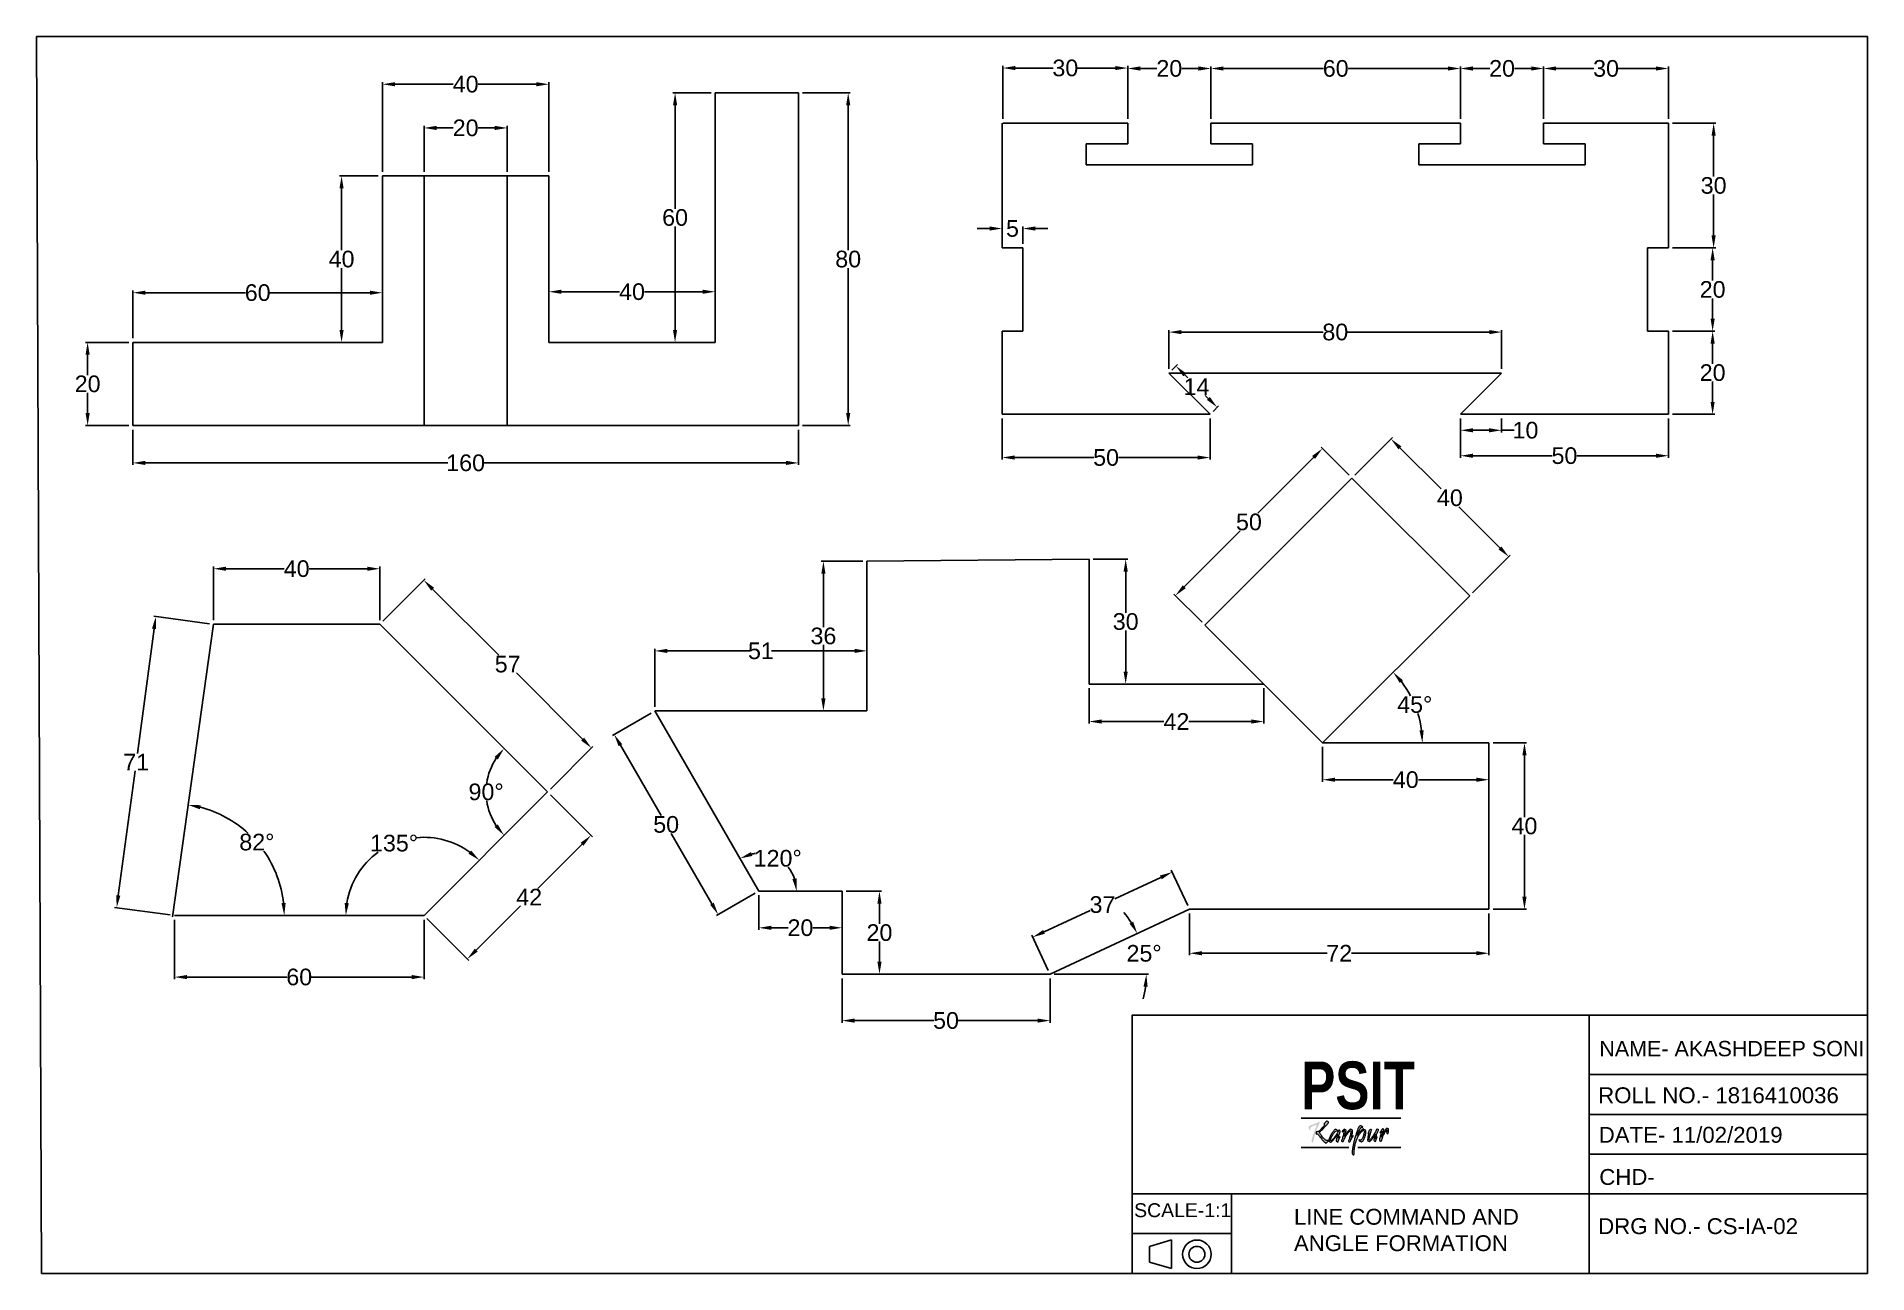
# Paper-space layout 'Layout1' of a CAD drawing. Header units: millimetres. Extents: x 1 to 406, y 0 to 273.
# The model-space entities are those that its viewports show. They can reach past a viewport. Long polylines and large blocks are cut down to what shows.
import ezdxf

# ---------------------------------------------------------------- set-up
doc = ezdxf.new("R2010")
doc.units = ezdxf.units.MM
doc.header["$MEASUREMENT"] = 0
doc.linetypes.add('ACAD_ISO02W100', pattern=[15, 12, -3])
doc.styles.get("Standard").update_dxf_attribs({"font": 'arial.ttf'})
doc.dimstyles.get("Standard").update_dxf_attribs({"dimtxt": 4, "dimasz": 3, "dimexe": 0.5, "dimexo": 1, "dimgap": 0.09, "dimtad": 0, "dimtih": 1, "dimtoh": 1, "dimdec": 0, "dimzin": 0, "dimdsep": 46, "dimtxsty": 'Standard', "dimcen": 0.09, "dimadec": 0, "dimazin": 0, "dimtfac": 1, "dimtdec": 0, "dimtofl": 0, "dimtmove": 0, "dimatfit": 3, "dimfxl": 1, "dimtolj": 1, "dimtzin": 0, "dimarcsym": 0})

psp = doc.layouts.get("Layout1")

# ---------------------------------------------------------------- texts
at = {"linetype": 'ACAD_ISO02W100', "ltscale": 0.5, "insert": (279.13, 14.37), "char_height": 3.5, "attachment_point": 1}
psp.add_mtext_dynamic_manual_height_columns('LINE COMMAND AND\\PANGLE FORMATION', width=93.5353, gutter_width=1, heights=[0], dxfattribs=at)

msp = doc.modelspace()

# ---------------------------------------------------------------- blocks, each defined once
blk = doc.blocks.new('new block')
h = blk.add_hatch(color=256)
h.dxf.hatch_style = 1
h.paths.add_polyline_path([(-137.95, 37.63), (-137.87, 37.8), (-137.81, 37.95), (-137.92, 38.08), (-138.07, 38.14), (-138.22, 38.04), (-138.27, 37.98), (-138.44, 37.86), (-138.66, 37.77), (-138.9, 37.69), (-139.21, 37.57), (-139.48, 37.48), (-139.72, 37.39), (-139.9, 37.33), (-140.05, 37.27), (-140.15, 37.23), (-140.21, 37.21), (-140.29, 37.17), (-140.49, 37.04), (-140.6, 36.9), (-140.64, 36.74), (-140.61, 36.58), (-140.61, 36.58), (-140.52, 36.34), (-140.42, 36.15), (-140.34, 36), (-140.22, 35.93), (-140.14, 36.05), (-140.15, 36.07), (-140.2, 36.34), (-140.22, 36.49), (-140.21, 36.57), (-140.06, 36.74), (-139.95, 36.82), (-139.81, 36.91), (-139.64, 37), (-139.46, 37.09), (-139.26, 37.17), (-139.04, 37.25), (-138.79, 37.33), (-138.53, 37.4), (-138.55, 37.35), (-138.63, 37.14), (-138.71, 36.93), (-138.79, 36.72), (-138.86, 36.52), (-138.94, 36.32), (-139.01, 36.13), (-139.08, 35.94), (-139.15, 35.75), (-139.18, 35.68), (-139.25, 35.47), (-139.33, 35.25), (-139.4, 35.04), (-139.47, 34.83), (-139.53, 34.63), (-139.59, 34.42), (-139.66, 34.22), (-139.72, 34.02), (-139.77, 33.82), (-139.83, 33.62), (-139.88, 33.43), (-139.91, 33.25), (-139.89, 33.18), (-139.71, 33.01), (-139.62, 32.95), (-139.45, 32.88), (-139.39, 32.96), (-139.41, 33.07), (-139.41, 33.15), (-139.4, 33.31), (-139.36, 33.55), (-139.3, 33.85), (-139.28, 33.92), (-139.23, 34.12), (-139.19, 34.32), (-139.13, 34.53), (-139.08, 34.73), (-139.02, 34.94), (-138.95, 35.15), (-138.88, 35.36), (-138.81, 35.57), (-138.74, 35.78), (-138.72, 35.83), (-138.64, 36.06), (-138.55, 36.27), (-138.47, 36.48), (-138.39, 36.69), (-138.3, 36.89), (-138.21, 37.08), (-138.13, 37.27), (-138.04, 37.45)])
h.paths.add_polyline_path([(-135.58, 38.02), (-135.65, 38.14), (-135.8, 38.25), (-135.97, 38.3), (-136.03, 38.3), (-136.2, 38.18), (-136.35, 38.01), (-136.5, 37.85), (-136.64, 37.74), (-136.77, 37.64), (-136.74, 37.56), (-136.53, 37.41), (-136.59, 37.32), (-136.68, 37.18), (-136.82, 37.02), (-136.98, 36.82), (-137.19, 36.6), (-137.25, 36.53), (-137.42, 36.36), (-137.58, 36.19), (-137.74, 36.04), (-137.89, 35.9), (-138.03, 35.77), (-138.17, 35.66), (-138.32, 35.7), (-138.51, 35.65), (-138.66, 35.57), (-138.69, 35.54), (-138.74, 35.33), (-138.73, 35.23), (-138.71, 35.14), (-138.59, 35.04), (-138.39, 35.09), (-138.37, 35.07), (-138.28, 34.99), (-138.17, 34.86), (-138.04, 34.71), (-137.89, 34.53), (-137.73, 34.31), (-137.54, 34.06), (-137.48, 33.98), (-137.33, 33.78), (-137.17, 33.59), (-137.02, 33.42), (-136.88, 33.27), (-136.74, 33.13), (-136.61, 33.01), (-136.48, 32.9), (-136.44, 32.87), (-136.25, 32.8), (-136.09, 32.88), (-136.01, 32.95), (-135.83, 33.13), (-135.69, 33.29), (-135.6, 33.41), (-136.03, 33.42), (-136.12, 33.43), (-136.33, 33.53), (-136.37, 33.55), (-136.49, 33.65), (-136.63, 33.77), (-136.77, 33.92), (-136.92, 34.09), (-137.08, 34.28), (-137.25, 34.5), (-137.32, 34.6), (-137.45, 34.77), (-137.57, 34.94), (-137.7, 35.12), (-137.83, 35.29), (-137.95, 35.46), (-137.9, 35.5), (-137.79, 35.59), (-137.66, 35.7), (-137.51, 35.84), (-137.34, 36.01), (-137.14, 36.21), (-136.92, 36.43), (-136.86, 36.49), (-136.68, 36.68), (-136.51, 36.86), (-136.35, 37.03), (-136.21, 37.19), (-136.07, 37.35), (-135.95, 37.49), (-135.83, 37.63), (-135.73, 37.76), (-135.65, 37.87)])
h.paths.add_polyline_path([(-134.55, 34.84), (-134.46, 34.99), (-134.32, 35.19), (-134.18, 35.37), (-134.04, 35.53), (-133.91, 35.66), (-133.77, 35.78), (-133.58, 35.83), (-133.36, 35.78), (-133.3, 35.77), (-133.22, 35.83), (-133.26, 35.9), (-133.49, 36.09), (-133.66, 36.21), (-133.78, 36.25), (-133.91, 36.22), (-134.1, 36.08), (-134.15, 36.02), (-134.29, 35.88), (-134.43, 35.72), (-134.56, 35.56), (-134.69, 35.38), (-134.81, 35.2), (-134.93, 35.01), (-135.04, 34.81), (-135.1, 34.69), (-135.21, 34.47), (-135.3, 34.26), (-135.38, 34.06), (-135.43, 33.87), (-135.48, 33.68), (-135.5, 33.51), (-135.51, 33.41), (-135.46, 33.22), (-135.3, 33.08), (-135.27, 33.06), (-135.09, 32.98), (-135.06, 32.98), (-134.86, 33.09), (-134.78, 33.15), (-134.66, 33.26), (-134.52, 33.41), (-134.35, 33.6), (-134.16, 33.82), (-134.02, 33.99), (-133.87, 34.17), (-133.74, 34.35), (-133.61, 34.52), (-133.49, 34.69), (-133.39, 34.85), (-133.29, 35.01), (-133.33, 34.9), (-133.38, 34.72), (-133.43, 34.53), (-133.48, 34.33), (-133.53, 34.12), (-133.58, 33.9), (-133.61, 33.66), (-133.65, 33.42), (-133.65, 33.25), (-133.53, 33.14), (-133.46, 33.1), (-133.29, 33.02), (-133.19, 33.18), (-133.17, 33.27), (-133.12, 33.46), (-133.05, 33.66), (-132.96, 33.85), (-132.86, 34.05), (-132.74, 34.24), (-132.71, 34.32), (-132.77, 34.38), (-132.88, 34.31), (-132.99, 34.18), (-133, 34.17), (-133.14, 34.01), (-133.11, 34.16), (-133.08, 34.34), (-133.03, 34.53), (-132.98, 34.73), (-132.91, 34.94), (-132.85, 35.16), (-132.77, 35.39), (-132.69, 35.64), (-132.66, 35.79), (-132.76, 35.91), (-132.88, 35.99), (-133.02, 36.06), (-133.03, 36.06), (-133.13, 35.89), (-133.16, 35.78), (-133.25, 35.55), (-133.28, 35.49), (-133.35, 35.35), (-133.44, 35.19), (-133.56, 35), (-133.7, 34.79), (-133.87, 34.56), (-133.92, 34.48), (-134.07, 34.3), (-134.21, 34.12), (-134.35, 33.95), (-134.49, 33.79), (-134.62, 33.65), (-134.75, 33.51), (-134.89, 33.39), (-135.05, 33.33), (-135.13, 33.42), (-135.13, 33.47), (-135.09, 33.65), (-135.04, 33.83), (-134.98, 34.02), (-134.9, 34.21), (-134.8, 34.42), (-134.68, 34.62)])
h.paths.add_polyline_path([(-131.47, 34.75), (-131.4, 35.01), (-131.33, 35.24), (-131.28, 35.44), (-131.24, 35.62), (-131.21, 35.78), (-131.19, 35.9), (-131.19, 35.93), (-131.27, 36.08), (-131.49, 36.17), (-131.49, 36.19), (-131.65, 36.3), (-131.76, 36.24), (-131.78, 36.22), (-131.93, 36.03), (-132.06, 35.86), (-132.18, 35.71), (-132.21, 35.64), (-132.16, 35.6), (-132.08, 35.64), (-131.94, 35.77), (-131.81, 35.91), (-131.7, 36.01), (-131.69, 35.88), (-131.7, 35.73), (-131.73, 35.55), (-131.76, 35.35), (-131.81, 35.13), (-131.86, 34.89), (-131.93, 34.63), (-132, 34.39), (-132.07, 34.17), (-132.13, 33.96), (-132.2, 33.76), (-132.27, 33.58), (-132.34, 33.41), (-132.38, 33.3), (-132.3, 33.24), (-132.2, 33.2), (-132.02, 33.15), (-131.95, 33.17), (-131.82, 33.35), (-131.73, 33.57), (-131.63, 33.78), (-131.53, 33.99), (-131.42, 34.19), (-131.31, 34.39), (-131.21, 34.58), (-131.09, 34.76), (-130.98, 34.93), (-130.86, 35.1), (-130.74, 35.27), (-130.62, 35.43), (-130.49, 35.58), (-130.36, 35.72), (-130.23, 35.86), (-130.08, 35.96), (-130.01, 35.79), (-130, 35.69), (-130, 35.52), (-130.02, 35.33), (-130.05, 35.11), (-130.1, 34.86), (-130.16, 34.6), (-130.17, 34.57), (-130.23, 34.33), (-130.29, 34.11), (-130.36, 33.9), (-130.43, 33.7), (-130.5, 33.52), (-130.57, 33.35), (-130.62, 33.23), (-130.47, 33.12), (-130.27, 33.06), (-130.13, 33.18), (-130.08, 33.32), (-130.01, 33.52), (-129.96, 33.61), (-129.84, 33.84), (-129.73, 34.05), (-129.62, 34.23), (-129.53, 34.39), (-129.44, 34.53), (-129.43, 34.58), (-129.49, 34.65), (-129.55, 34.61), (-129.57, 34.58), (-129.71, 34.39), (-129.82, 34.24), (-129.8, 34.34), (-129.75, 34.52), (-129.7, 34.74), (-129.65, 34.99), (-129.6, 35.26), (-129.56, 35.5), (-129.54, 35.69), (-129.54, 35.84), (-129.55, 35.94), (-129.65, 36.09), (-129.85, 36.2), (-130.01, 36.28), (-130.18, 36.22), (-130.25, 36.17), (-130.38, 36.07), (-130.52, 35.92), (-130.69, 35.73), (-130.9, 35.47), (-131.04, 35.28), (-131.18, 35.09), (-131.3, 34.91), (-131.41, 34.73), (-131.51, 34.56), (-131.59, 34.4), (-131.57, 34.47)])
h.paths.add_polyline_path([(-127.67, 36.35), (-127.64, 36.4), (-127.49, 36.6), (-127.34, 36.72), (-127.19, 36.77), (-127.11, 36.76), (-127.03, 36.75), (-126.94, 36.81), (-127, 36.89), (-127.05, 36.91), (-127.29, 37.05), (-127.48, 37.13), (-127.61, 37.16), (-127.66, 37.15), (-127.81, 37.05), (-127.97, 36.84), (-128.01, 36.77), (-128.07, 36.66), (-128.13, 36.52), (-128.2, 36.37), (-128.27, 36.2), (-128.34, 36.01), (-128.42, 35.81), (-128.5, 35.58), (-128.58, 35.34), (-128.67, 35.07), (-128.76, 34.79), (-128.85, 34.49), (-128.91, 34.27), (-128.98, 34.04), (-129.04, 33.81), (-129.1, 33.59), (-129.16, 33.37), (-129.21, 33.15), (-129.27, 32.93), (-129.31, 32.71), (-129.36, 32.5), (-129.4, 32.29), (-129.44, 32.08), (-129.48, 31.87), (-129.52, 31.67), (-129.55, 31.47), (-129.58, 31.27), (-129.6, 31.07), (-129.63, 30.87), (-129.64, 30.68), (-129.66, 30.49), (-129.68, 30.3), (-129.67, 30.14), (-129.56, 29.97), (-129.42, 29.86), (-129.27, 29.79), (-129.25, 29.79), (-129.19, 29.97), (-129.18, 30.02), (-129.16, 30.4), (-129.14, 30.71), (-129.13, 30.95), (-129.12, 31.13), (-129.11, 31.24), (-129.11, 31.28), (-129.1, 31.32), (-129.08, 31.51), (-129.05, 31.71), (-129.02, 31.92), (-128.98, 32.13), (-128.93, 32.34), (-128.88, 32.56), (-128.83, 32.78), (-128.76, 33), (-128.73, 33.12), (-128.66, 33.33), (-128.59, 33.53), (-128.51, 33.73), (-128.43, 33.92), (-128.34, 34.11), (-128.24, 34.3), (-128.14, 34.49), (-128.03, 34.67), (-127.91, 34.84), (-127.79, 35.01), (-127.67, 35.19), (-127.53, 35.35), (-127.4, 35.51), (-127.25, 35.67), (-127.1, 35.82), (-126.98, 35.93), (-126.81, 36), (-126.73, 35.97), (-126.66, 35.78), (-126.66, 35.75), (-126.65, 35.56), (-126.67, 35.37), (-126.7, 35.15), (-126.75, 34.93), (-126.82, 34.68), (-126.9, 34.43), (-126.98, 34.22), (-127.06, 34.03), (-127.15, 33.87), (-127.3, 33.67), (-127.46, 33.55), (-127.63, 33.51), (-127.76, 33.54), (-127.88, 33.56), (-127.98, 33.49), (-127.9, 33.38), (-127.89, 33.37), (-127.65, 33.23), (-127.46, 33.14), (-127.32, 33.11), (-127.2, 33.13), (-127.02, 33.26), (-127.01, 33.26), (-126.91, 33.38), (-126.81, 33.54), (-126.71, 33.72), (-126.6, 33.94), (-126.5, 34.2), (-126.45, 34.33), (-126.38, 34.55), (-126.32, 34.76), (-126.27, 34.97), (-126.24, 35.18), (-126.21, 35.38), (-126.19, 35.57), (-126.2, 35.68), (-126.24, 35.87), (-126.33, 36.03), (-126.48, 36.15), (-126.68, 36.24), (-126.72, 36.27), (-126.89, 36.35), (-126.91, 36.35), (-127.09, 36.25), (-127.16, 36.19), (-127.31, 36.04), (-127.46, 35.89), (-127.6, 35.73), (-127.73, 35.57), (-127.87, 35.4), (-127.99, 35.23), (-128.12, 35.05), (-128.24, 34.87), (-128.35, 34.68), (-128.33, 34.75), (-128.28, 34.92), (-128.21, 35.12), (-128.13, 35.34), (-128.04, 35.57), (-128.04, 35.58), (-127.93, 35.83), (-127.84, 36.04), (-127.75, 36.22)])
h.paths.add_polyline_path([(-124.93, 35.64), (-124.85, 35.8), (-124.78, 35.93), (-124.7, 36.06), (-124.76, 36.13), (-124.88, 36.19), (-125.05, 36.24), (-125.19, 36.15), (-125.24, 36.09), (-125.34, 35.92), (-125.43, 35.7), (-125.44, 35.68), (-125.52, 35.54), (-125.66, 35.3), (-125.67, 35.21), (-125.6, 35.24), (-125.56, 35.28), (-125.41, 35.42), (-125.45, 35.32), (-125.51, 35.14), (-125.56, 34.95), (-125.61, 34.75), (-125.65, 34.55), (-125.69, 34.33), (-125.72, 34.1), (-125.75, 33.87), (-125.77, 33.62), (-125.77, 33.53), (-125.77, 33.51), (-125.7, 33.34), (-125.51, 33.26), (-125.45, 33.23), (-125.26, 33.18), (-125.2, 33.19), (-125.02, 33.31), (-124.93, 33.42), (-124.83, 33.56), (-124.72, 33.7), (-124.61, 33.86), (-124.49, 34.03), (-124.37, 34.21), (-124.24, 34.41), (-124.11, 34.62), (-123.98, 34.84), (-123.84, 35.08), (-123.89, 34.92), (-123.95, 34.73), (-124, 34.53), (-124.05, 34.32), (-124.1, 34.1), (-124.15, 33.88), (-124.19, 33.64), (-124.2, 33.5), (-124.11, 33.35), (-123.97, 33.27), (-123.81, 33.21), (-123.79, 33.21), (-123.69, 33.4), (-123.69, 33.43), (-123.64, 33.59), (-123.58, 33.78), (-123.49, 34.01), (-123.39, 34.25), (-123.38, 34.3), (-123.44, 34.37), (-123.5, 34.32), (-123.56, 34.21), (-123.66, 34.01), (-123.75, 33.84), (-123.71, 34.03), (-123.66, 34.26), (-123.61, 34.48), (-123.56, 34.69), (-123.5, 34.9), (-123.43, 35.1), (-123.36, 35.3), (-123.29, 35.5), (-123.21, 35.68), (-123.13, 35.87), (-123.04, 36.04), (-123, 36.09), (-122.98, 36.12), (-123.13, 36.23), (-123.14, 36.23), (-123.33, 36.31), (-123.45, 36.26), (-123.5, 36.21), (-123.6, 36.06), (-123.72, 35.8), (-123.73, 35.77), (-123.79, 35.65), (-123.88, 35.49), (-123.99, 35.3), (-124.12, 35.07), (-124.29, 34.8), (-124.4, 34.63), (-124.54, 34.4), (-124.68, 34.19), (-124.8, 34.01), (-124.92, 33.85), (-125.02, 33.72), (-125.13, 33.59), (-125.3, 33.48), (-125.37, 33.64), (-125.37, 33.65), (-125.36, 33.82), (-125.35, 34.01), (-125.32, 34.21), (-125.28, 34.43), (-125.22, 34.67), (-125.16, 34.92), (-125.15, 34.94), (-125.08, 35.21), (-125, 35.44)])
h.paths.add_polyline_path([(-121.66, 36.11), (-121.71, 36.25), (-121.82, 36.3), (-121.99, 36.35), (-122.03, 36.34), (-122.17, 36.18), (-122.31, 35.98), (-122.44, 35.79), (-122.55, 35.63), (-122.65, 35.49), (-122.68, 35.42), (-122.62, 35.36), (-122.54, 35.41), (-122.5, 35.46), (-122.38, 35.61), (-122.19, 35.82), (-122.23, 35.71), (-122.29, 35.53), (-122.35, 35.34), (-122.41, 35.15), (-122.46, 34.95), (-122.52, 34.75), (-122.58, 34.53), (-122.63, 34.31), (-122.68, 34.09), (-122.74, 33.85), (-122.79, 33.61), (-122.8, 33.51), (-122.7, 33.36), (-122.54, 33.29), (-122.4, 33.24), (-122.37, 33.24), (-122.29, 33.37), (-122.19, 33.64), (-122.19, 33.66), (-122.13, 33.87), (-122.06, 34.08), (-121.98, 34.28), (-121.9, 34.48), (-121.82, 34.68), (-121.73, 34.87), (-121.63, 35.06), (-121.53, 35.24), (-121.42, 35.43), (-121.31, 35.61), (-121.19, 35.78), (-121.07, 35.96), (-120.92, 36.09), (-120.89, 36.02), (-120.89, 35.92), (-120.93, 35.71), (-120.99, 35.47), (-120.99, 35.44), (-120.94, 35.26), (-120.85, 35.19), (-120.7, 35.11), (-120.59, 35.25), (-120.57, 35.34), (-120.52, 35.55), (-120.5, 35.76), (-120.48, 35.98), (-120.48, 36.19), (-120.54, 36.37), (-120.74, 36.42), (-120.93, 36.5), (-120.97, 36.5), (-121.13, 36.33), (-121.23, 36.19), (-121.34, 36.02), (-121.45, 35.85), (-121.56, 35.67), (-121.67, 35.49), (-121.77, 35.3), (-121.87, 35.11), (-121.97, 34.91), (-122.06, 34.71), (-122.16, 34.51), (-122.25, 34.3), (-122.22, 34.44), (-122.17, 34.63), (-122.12, 34.83), (-122.05, 35.06), (-121.97, 35.31), (-121.88, 35.59), (-121.79, 35.83), (-121.72, 36)])
for p, q in [((0, 65), (-185, 65)), ((-185, 65), (-185, 0)), ((-70, 0), (-70, 65)), ((0, 0), (0, 65)), ((-70, 50), (0, 50)), ((-142.48, 39.08), (-117.4, 39.08)), ((-142.48, 39.08), (-117.4, 39.08)), ((-142.48, 39.08), (-117.4, 39.08)), ((-142.48, 39.08), (-117.4, 39.08)), ((-142.48, 39.08), (-117.4, 39.08)), ((-142.48, 39.08), (-117.4, 39.08)), ((-142.48, 39.08), (-117.4, 39.08)), ((-142.48, 39.08), (-117.4, 39.08)), ((-142.48, 39.08), (-117.4, 39.08)), ((-142.48, 39.08), (-117.4, 39.08)), ((-142.48, 39.08), (-117.4, 39.08)), ((-142.48, 39.08), (-117.4, 39.08)), ((-142.48, 39.08), (-117.4, 39.08)), ((-142.48, 39.07), (-117.4, 39.07)), ((-142.48, 39.07), (-117.4, 39.07)), ((-142.48, 39.07), (-117.4, 39.07)), ((-142.48, 39.07), (-117.4, 39.07)), ((-142.48, 39.07), (-117.4, 39.07)), ((-142.48, 39.07), (-117.4, 39.07)), ((-142.48, 39.07), (-117.4, 39.07)), ((-142.48, 39.07), (-117.4, 39.07)), ((-142.48, 39.07), (-117.4, 39.07)), ((-142.48, 39.07), (-117.4, 39.07)), ((-142.48, 39.07), (-117.4, 39.07)), ((-142.48, 39.07), (-117.4, 39.07)), ((-142.48, 39.07), (-117.4, 39.07)), ((-70, 40), (0, 40)), ((-142.48, 31.65), (-130.52, 31.65)), ((-142.48, 31.65), (-130.52, 31.65)), ((-142.48, 31.65), (-130.52, 31.65)), ((-142.48, 31.65), (-130.52, 31.65)), ((-142.48, 31.65), (-130.52, 31.65)), ((-142.48, 31.65), (-130.52, 31.65)), ((-142.48, 31.65), (-130.52, 31.65)), ((-142.48, 31.65), (-130.52, 31.65)), ((-142.48, 31.65), (-130.52, 31.65)), ((-142.48, 31.65), (-130.52, 31.65)), ((-142.48, 31.65), (-130.52, 31.65)), ((-142.48, 31.65), (-130.52, 31.65)), ((-142.48, 31.65), (-130.52, 31.65)), ((-142.48, 31.65), (-130.52, 31.65)), ((-142.48, 31.65), (-130.52, 31.65)), ((-142.48, 31.65), (-130.52, 31.65)), ((-142.48, 31.65), (-130.52, 31.65)), ((-142.48, 31.65), (-130.52, 31.65)), ((-142.48, 31.65), (-130.52, 31.65)), ((-142.48, 31.65), (-130.52, 31.65)), ((-142.48, 31.65), (-130.52, 31.65)), ((-142.48, 31.65), (-130.52, 31.65)), ((-142.48, 31.65), (-130.52, 31.65)), ((-142.48, 31.65), (-130.52, 31.65)), ((-142.48, 31.65), (-130.52, 31.65)), ((-142.48, 31.65), (-130.52, 31.65)), ((-129.52, 31.65), (-129.06, 31.65)), ((-129.52, 31.65), (-129.06, 31.65)), ((-129.52, 31.65), (-129.06, 31.65)), ((-129.52, 31.65), (-129.06, 31.65)), ((-129.52, 31.65), (-129.06, 31.65)), ((-129.52, 31.65), (-129.06, 31.65)), ((-129.52, 31.65), (-129.06, 31.65)), ((-129.52, 31.65), (-129.06, 31.65)), ((-129.52, 31.65), (-129.06, 31.65)), ((-129.52, 31.65), (-129.06, 31.65)), ((-129.52, 31.65), (-129.06, 31.65)), ((-129.52, 31.65), (-129.06, 31.65)), ((-129.52, 31.65), (-129.06, 31.65)), ((-129.52, 31.65), (-129.06, 31.65)), ((-129.52, 31.65), (-129.06, 31.65)), ((-129.52, 31.65), (-129.06, 31.65)), ((-129.52, 31.65), (-129.06, 31.65)), ((-129.52, 31.65), (-129.06, 31.65)), ((-129.52, 31.65), (-129.06, 31.65)), ((-129.52, 31.65), (-129.06, 31.65)), ((-129.52, 31.65), (-129.06, 31.65)), ((-129.52, 31.65), (-129.06, 31.65)), ((-129.52, 31.65), (-129.06, 31.65)), ((-129.52, 31.65), (-129.06, 31.65)), ((-129.52, 31.65), (-129.06, 31.65)), ((-129.52, 31.65), (-129.06, 31.65)), ((-128.22, 31.65), (-117.4, 31.65)), ((-128.22, 31.65), (-117.4, 31.65)), ((-128.22, 31.65), (-117.4, 31.65)), ((-128.22, 31.65), (-117.4, 31.65)), ((-128.22, 31.65), (-117.4, 31.65)), ((-128.22, 31.65), (-117.4, 31.65)), ((-128.22, 31.65), (-117.4, 31.65)), ((-128.22, 31.65), (-117.4, 31.65)), ((-128.22, 31.65), (-117.4, 31.65)), ((-128.22, 31.65), (-117.4, 31.65)), ((-128.22, 31.65), (-117.4, 31.65)), ((-128.22, 31.65), (-117.4, 31.65)), ((-128.22, 31.65), (-117.4, 31.65)), ((-128.22, 31.65), (-117.4, 31.65)), ((-128.22, 31.65), (-117.4, 31.65)), ((-128.22, 31.65), (-117.4, 31.65)), ((-128.22, 31.65), (-117.4, 31.65)), ((-128.22, 31.65), (-117.4, 31.65)), ((-128.22, 31.65), (-117.4, 31.65)), ((-128.22, 31.65), (-117.4, 31.65)), ((-128.22, 31.65), (-117.4, 31.65)), ((-128.22, 31.65), (-117.4, 31.65)), ((-128.22, 31.65), (-117.4, 31.65)), ((-128.22, 31.65), (-117.4, 31.65)), ((-128.22, 31.65), (-117.4, 31.65)), ((-128.22, 31.65), (-117.4, 31.65)), ((-70, 30), (0, 30)), ((-185, 20), (0, 20)), ((-160, 20), (-160, 0)), ((-185, 10), (-160, 10)), ((-180.64, 6.8), (-175.15, 8.4)), ((-180.64, 6.8), (-180.64, 2.81)), ((-175.15, 8.4), (-175.15, 1.21)), ((-185, 0), (0, 0)), ((-180.64, 2.81), (-175.15, 1.21))]:
    blk.add_line(p, q)
at = {"lineweight": 0}
for points in [[(-138.37, 35.07), (-138.28, 34.99), (-138.17, 34.86), (-138.04, 34.71), (-137.89, 34.53), (-137.73, 34.31), (-137.54, 34.06), (-137.48, 33.98), (-137.33, 33.78), (-137.17, 33.59), (-137.02, 33.42), (-136.88, 33.27), (-136.74, 33.13), (-136.61, 33.01), (-136.48, 32.9), (-136.44, 32.87), (-136.25, 32.8), (-136.09, 32.88), (-136.01, 32.95), (-135.83, 33.13), (-135.69, 33.29), (-135.6, 33.41), (-136.03, 33.42), (-136.12, 33.43), (-136.33, 33.53), (-136.37, 33.55), (-136.49, 33.65), (-136.63, 33.77), (-136.77, 33.92), (-136.92, 34.09), (-137.08, 34.28), (-137.25, 34.5), (-137.32, 34.6), (-137.45, 34.77), (-137.57, 34.94), (-137.7, 35.12), (-137.83, 35.29), (-137.95, 35.46), (-137.9, 35.5), (-137.79, 35.59), (-137.66, 35.7), (-137.51, 35.84), (-137.34, 36.01), (-137.14, 36.21), (-136.92, 36.43), (-136.86, 36.49), (-136.68, 36.68), (-136.51, 36.86), (-136.35, 37.03), (-136.21, 37.19), (-136.07, 37.35), (-135.95, 37.49), (-135.83, 37.63), (-135.73, 37.76), (-135.65, 37.87), (-135.58, 38.02), (-135.65, 38.14), (-135.8, 38.25), (-135.97, 38.3), (-136.03, 38.3), (-136.2, 38.18), (-136.35, 38.01), (-136.5, 37.85), (-136.64, 37.74), (-136.77, 37.64), (-136.74, 37.56), (-136.53, 37.41), (-136.59, 37.32), (-136.68, 37.18), (-136.82, 37.02), (-136.98, 36.82), (-137.19, 36.6), (-137.25, 36.53), (-137.42, 36.36), (-137.58, 36.19), (-137.74, 36.04), (-137.89, 35.9), (-138.03, 35.77), (-138.17, 35.66), (-138.32, 35.7), (-138.51, 35.65), (-138.66, 35.57), (-138.69, 35.54), (-138.74, 35.33), (-138.73, 35.23), (-138.71, 35.14), (-138.59, 35.04), (-138.39, 35.09)], [(-126.73, 35.97), (-126.66, 35.78), (-126.66, 35.75), (-126.65, 35.56), (-126.67, 35.37), (-126.7, 35.15), (-126.75, 34.93), (-126.81, 34.69), (-126.82, 34.66), (-126.9, 34.43), (-126.98, 34.22), (-127.06, 34.03), (-127.15, 33.87), (-127.16, 33.86), (-127.3, 33.67), (-127.46, 33.55), (-127.63, 33.51), (-127.76, 33.54), (-127.88, 33.56), (-127.98, 33.49), (-127.9, 33.38), (-127.89, 33.37), (-127.65, 33.23), (-127.46, 33.14), (-127.32, 33.11), (-127.2, 33.13), (-127.02, 33.26), (-127.01, 33.26), (-126.91, 33.38), (-126.81, 33.54), (-126.71, 33.72), (-126.6, 33.94), (-126.5, 34.2), (-126.45, 34.33), (-126.38, 34.55), (-126.32, 34.76), (-126.27, 34.97), (-126.24, 35.18), (-126.21, 35.38), (-126.19, 35.57), (-126.2, 35.68), (-126.24, 35.87), (-126.33, 36.03), (-126.48, 36.15), (-126.68, 36.24), (-126.72, 36.27), (-126.89, 36.35), (-126.91, 36.35), (-127.09, 36.25), (-127.16, 36.19), (-127.31, 36.04), (-127.46, 35.89), (-127.6, 35.73), (-127.73, 35.57), (-127.87, 35.4), (-127.99, 35.23), (-128.12, 35.05), (-128.24, 34.87), (-128.35, 34.68), (-128.33, 34.75), (-128.28, 34.92), (-128.21, 35.12), (-128.13, 35.34), (-128.04, 35.57), (-128.04, 35.58), (-127.93, 35.83), (-127.84, 36.04), (-127.75, 36.22), (-127.67, 36.35), (-127.64, 36.4), (-127.49, 36.6), (-127.34, 36.72), (-127.19, 36.77), (-127.11, 36.76), (-127.03, 36.75), (-126.94, 36.81), (-127, 36.89), (-127.05, 36.91), (-127.29, 37.05), (-127.48, 37.13), (-127.61, 37.16), (-127.66, 37.15), (-127.81, 37.05), (-127.97, 36.84), (-128.01, 36.77), (-128.07, 36.66), (-128.13, 36.52), (-128.2, 36.37), (-128.27, 36.2), (-128.34, 36.01), (-128.42, 35.81), (-128.5, 35.58), (-128.58, 35.34), (-128.67, 35.07), (-128.76, 34.79), (-128.85, 34.49), (-128.91, 34.27), (-128.98, 34.04), (-129.04, 33.81), (-129.1, 33.59), (-129.16, 33.37), (-129.21, 33.15), (-129.27, 32.93), (-129.31, 32.71), (-129.36, 32.5), (-129.4, 32.29), (-129.44, 32.08), (-129.48, 31.87), (-129.52, 31.67), (-129.55, 31.47), (-129.58, 31.27), (-129.6, 31.07), (-129.63, 30.87), (-129.64, 30.68), (-129.66, 30.49), (-129.68, 30.3), (-129.67, 30.14), (-129.56, 29.97), (-129.42, 29.86), (-129.27, 29.79), (-129.25, 29.79), (-129.19, 29.97), (-129.18, 30.02), (-129.16, 30.4), (-129.14, 30.71), (-129.13, 30.95), (-129.12, 31.13), (-129.11, 31.24), (-129.11, 31.28), (-129.1, 31.32), (-129.08, 31.51), (-129.05, 31.71), (-129.02, 31.92), (-128.98, 32.13), (-128.93, 32.34), (-128.88, 32.56), (-128.83, 32.78), (-128.76, 33), (-128.73, 33.12), (-128.66, 33.33), (-128.59, 33.53), (-128.51, 33.73), (-128.43, 33.92), (-128.34, 34.11), (-128.24, 34.3), (-128.14, 34.49), (-128.03, 34.67), (-127.91, 34.84), (-127.79, 35.01), (-127.67, 35.19), (-127.53, 35.35), (-127.4, 35.51), (-127.25, 35.67), (-127.1, 35.82), (-126.98, 35.93), (-126.81, 36)], [(-134.43, 35.72), (-134.56, 35.56), (-134.69, 35.38), (-134.81, 35.2), (-134.93, 35.01), (-135.04, 34.81), (-135.1, 34.69), (-135.21, 34.47), (-135.3, 34.26), (-135.38, 34.06), (-135.43, 33.87), (-135.48, 33.68), (-135.5, 33.51), (-135.51, 33.41), (-135.46, 33.22), (-135.3, 33.08), (-135.27, 33.06), (-135.09, 32.98), (-135.06, 32.98), (-134.86, 33.09), (-134.78, 33.15), (-134.66, 33.26), (-134.52, 33.41), (-134.35, 33.6), (-134.16, 33.82), (-134.02, 33.99), (-133.87, 34.17), (-133.74, 34.35), (-133.61, 34.52), (-133.49, 34.69), (-133.39, 34.85), (-133.29, 35.01), (-133.33, 34.9), (-133.38, 34.72), (-133.43, 34.53), (-133.48, 34.33), (-133.53, 34.12), (-133.58, 33.9), (-133.61, 33.66), (-133.65, 33.42), (-133.65, 33.25), (-133.53, 33.14), (-133.46, 33.1), (-133.29, 33.02), (-133.19, 33.18), (-133.17, 33.27), (-133.12, 33.46), (-133.05, 33.66), (-132.96, 33.85), (-132.86, 34.05), (-132.74, 34.24), (-132.71, 34.32), (-132.77, 34.38), (-132.88, 34.31), (-132.99, 34.18), (-133, 34.17), (-133.14, 34.01), (-133.11, 34.16), (-133.08, 34.34), (-133.03, 34.53), (-132.98, 34.73), (-132.91, 34.94), (-132.85, 35.16), (-132.77, 35.39), (-132.69, 35.64), (-132.66, 35.79), (-132.76, 35.91), (-132.88, 35.99), (-133.02, 36.06), (-133.03, 36.06), (-133.13, 35.89), (-133.16, 35.78), (-133.25, 35.55), (-133.28, 35.49), (-133.35, 35.35), (-133.44, 35.19), (-133.56, 35), (-133.7, 34.79), (-133.87, 34.56), (-133.92, 34.48), (-134.07, 34.3), (-134.21, 34.12), (-134.35, 33.95), (-134.49, 33.79), (-134.62, 33.65), (-134.75, 33.51), (-134.89, 33.39), (-135.05, 33.33), (-135.13, 33.42), (-135.13, 33.47), (-135.09, 33.65), (-135.04, 33.83), (-134.98, 34.02), (-134.9, 34.21), (-134.8, 34.42), (-134.68, 34.62), (-134.55, 34.84), (-134.46, 34.99), (-134.32, 35.19), (-134.18, 35.37), (-134.04, 35.53), (-133.91, 35.66), (-133.79, 35.77), (-133.76, 35.79), (-133.58, 35.83), (-133.36, 35.78), (-133.3, 35.77), (-133.22, 35.83), (-133.26, 35.9), (-133.49, 36.09), (-133.66, 36.21), (-133.78, 36.25), (-133.91, 36.22), (-134.1, 36.08), (-134.15, 36.02), (-134.29, 35.88)], [(-131.76, 36.24), (-131.78, 36.22), (-131.93, 36.03), (-132.06, 35.86), (-132.18, 35.71), (-132.21, 35.64), (-132.16, 35.6), (-132.08, 35.64), (-131.94, 35.77), (-131.81, 35.91), (-131.7, 36.01), (-131.69, 35.88), (-131.7, 35.73), (-131.73, 35.55), (-131.76, 35.35), (-131.81, 35.13), (-131.86, 34.89), (-131.93, 34.63), (-131.93, 34.63), (-132, 34.39), (-132.07, 34.17), (-132.13, 33.96), (-132.2, 33.76), (-132.27, 33.58), (-132.34, 33.41), (-132.38, 33.3), (-132.3, 33.24), (-132.2, 33.2), (-132.02, 33.15), (-131.95, 33.17), (-131.82, 33.35), (-131.73, 33.57), (-131.63, 33.78), (-131.53, 33.99), (-131.42, 34.19), (-131.31, 34.39), (-131.21, 34.58), (-131.09, 34.76), (-130.98, 34.93), (-130.86, 35.1), (-130.74, 35.27), (-130.62, 35.43), (-130.49, 35.58), (-130.36, 35.72), (-130.23, 35.86), (-130.08, 35.96), (-130.08, 35.96), (-130.01, 35.79), (-130, 35.69), (-130, 35.52), (-130.02, 35.33), (-130.05, 35.11), (-130.1, 34.86), (-130.16, 34.6), (-130.17, 34.57), (-130.23, 34.33), (-130.29, 34.11), (-130.36, 33.9), (-130.43, 33.7), (-130.5, 33.52), (-130.57, 33.35), (-130.62, 33.23), (-130.47, 33.12), (-130.27, 33.06), (-130.13, 33.18), (-130.08, 33.32), (-130.01, 33.52), (-129.96, 33.61), (-129.84, 33.84), (-129.73, 34.05), (-129.62, 34.23), (-129.53, 34.39), (-129.44, 34.53), (-129.43, 34.58), (-129.49, 34.65), (-129.55, 34.61), (-129.57, 34.58), (-129.71, 34.39), (-129.82, 34.24), (-129.8, 34.34), (-129.75, 34.52), (-129.7, 34.74), (-129.65, 34.99), (-129.6, 35.26), (-129.56, 35.5), (-129.54, 35.69), (-129.54, 35.84), (-129.55, 35.94), (-129.65, 36.09), (-129.85, 36.2), (-130.01, 36.28), (-130.18, 36.22), (-130.25, 36.17), (-130.38, 36.07), (-130.52, 35.92), (-130.69, 35.73), (-130.88, 35.5), (-130.9, 35.47), (-131.04, 35.28), (-131.18, 35.09), (-131.3, 34.91), (-131.41, 34.73), (-131.51, 34.56), (-131.59, 34.4), (-131.57, 34.47), (-131.47, 34.75), (-131.4, 35.01), (-131.33, 35.24), (-131.28, 35.44), (-131.24, 35.62), (-131.21, 35.78), (-131.19, 35.9), (-131.19, 35.93), (-131.27, 36.08), (-131.49, 36.17), (-131.49, 36.19), (-131.65, 36.3)], [(-125.37, 33.64), (-125.37, 33.65), (-125.36, 33.82), (-125.35, 34.01), (-125.32, 34.21), (-125.28, 34.43), (-125.22, 34.67), (-125.16, 34.92), (-125.15, 34.94), (-125.08, 35.21), (-125, 35.44), (-124.93, 35.64), (-124.85, 35.8), (-124.78, 35.93), (-124.7, 36.06), (-124.76, 36.13), (-124.88, 36.19), (-125.05, 36.24), (-125.19, 36.15), (-125.24, 36.09), (-125.34, 35.92), (-125.43, 35.7), (-125.44, 35.68), (-125.52, 35.54), (-125.66, 35.3), (-125.67, 35.21), (-125.6, 35.24), (-125.56, 35.28), (-125.41, 35.42), (-125.45, 35.32), (-125.51, 35.14), (-125.56, 34.95), (-125.61, 34.75), (-125.65, 34.55), (-125.69, 34.33), (-125.72, 34.1), (-125.75, 33.87), (-125.77, 33.62), (-125.77, 33.53), (-125.77, 33.51), (-125.7, 33.34), (-125.51, 33.26), (-125.45, 33.23), (-125.26, 33.18), (-125.2, 33.19), (-125.02, 33.31), (-124.93, 33.42), (-124.83, 33.56), (-124.72, 33.7), (-124.61, 33.86), (-124.49, 34.03), (-124.37, 34.21), (-124.24, 34.41), (-124.11, 34.62), (-123.98, 34.84), (-123.84, 35.08), (-123.89, 34.92), (-123.95, 34.73), (-124, 34.53), (-124.05, 34.32), (-124.1, 34.1), (-124.15, 33.88), (-124.19, 33.64), (-124.2, 33.5), (-124.11, 33.35), (-123.97, 33.27), (-123.81, 33.21), (-123.79, 33.21), (-123.69, 33.4), (-123.69, 33.43), (-123.64, 33.59), (-123.58, 33.78), (-123.49, 34.01), (-123.39, 34.25), (-123.38, 34.3), (-123.44, 34.37), (-123.5, 34.32), (-123.56, 34.21), (-123.66, 34.01), (-123.75, 33.84), (-123.71, 34.03), (-123.66, 34.26), (-123.61, 34.48), (-123.56, 34.69), (-123.5, 34.9), (-123.43, 35.1), (-123.36, 35.3), (-123.29, 35.5), (-123.21, 35.68), (-123.13, 35.87), (-123.04, 36.04), (-123, 36.09), (-122.98, 36.12), (-123.13, 36.23), (-123.14, 36.23), (-123.33, 36.31), (-123.45, 36.26), (-123.5, 36.21), (-123.6, 36.06), (-123.72, 35.8), (-123.73, 35.77), (-123.79, 35.65), (-123.88, 35.49), (-123.99, 35.3), (-124.12, 35.07), (-124.29, 34.8), (-124.4, 34.63), (-124.54, 34.4), (-124.68, 34.19), (-124.8, 34.01), (-124.92, 33.85), (-125.02, 33.72), (-125.11, 33.62), (-125.14, 33.58), (-125.3, 33.48)], [(-120.97, 36.5), (-121.13, 36.33), (-121.23, 36.19), (-121.34, 36.02), (-121.45, 35.85), (-121.56, 35.67), (-121.67, 35.49), (-121.77, 35.3), (-121.87, 35.11), (-121.97, 34.91), (-122.06, 34.71), (-122.16, 34.51), (-122.25, 34.3), (-122.22, 34.44), (-122.17, 34.63), (-122.12, 34.83), (-122.05, 35.06), (-121.97, 35.31), (-121.88, 35.59), (-121.79, 35.83), (-121.72, 36), (-121.67, 36.09), (-121.66, 36.1), (-121.71, 36.25), (-121.82, 36.3), (-121.99, 36.35), (-122.03, 36.34), (-122.17, 36.18), (-122.31, 35.98), (-122.44, 35.79), (-122.55, 35.63), (-122.65, 35.49), (-122.68, 35.42), (-122.62, 35.36), (-122.54, 35.41), (-122.5, 35.46), (-122.38, 35.61), (-122.19, 35.82), (-122.23, 35.71), (-122.29, 35.53), (-122.35, 35.34), (-122.41, 35.15), (-122.46, 34.95), (-122.52, 34.75), (-122.58, 34.53), (-122.63, 34.31), (-122.68, 34.09), (-122.74, 33.85), (-122.79, 33.61), (-122.8, 33.51), (-122.7, 33.36), (-122.54, 33.29), (-122.4, 33.24), (-122.37, 33.24), (-122.29, 33.37), (-122.19, 33.64), (-122.19, 33.66), (-122.13, 33.87), (-122.06, 34.08), (-121.98, 34.28), (-121.9, 34.48), (-121.82, 34.68), (-121.73, 34.87), (-121.63, 35.06), (-121.53, 35.24), (-121.42, 35.43), (-121.31, 35.61), (-121.19, 35.78), (-121.07, 35.96), (-120.92, 36.09), (-120.89, 36.02), (-120.89, 35.92), (-120.93, 35.71), (-120.99, 35.47), (-120.99, 35.44), (-120.94, 35.26), (-120.85, 35.19), (-120.7, 35.11), (-120.59, 35.25), (-120.57, 35.34), (-120.52, 35.55), (-120.5, 35.76), (-120.48, 35.98), (-120.48, 36.19), (-120.54, 36.37), (-120.74, 36.42), (-120.93, 36.5)]]:
    blk.add_lwpolyline(points, close=True, dxfattribs=at)
blk.add_lwpolyline([(-135.6, 33.41), (-135.57, 33.5), (-135.65, 33.58), (-135.72, 33.55), (-135.85, 33.47), (-136.03, 33.42)], dxfattribs=at)
for radius in [3.59, 2]:
    blk.add_circle((-168.73, 4.8), radius)
at = {"attachment_point": 1}
for s, width, gutter_width, insert, char_height in [('{\\fImpact|b0|i0|c0|p34;PSIT }', 136.9935, 1, (-142.48, 53.3), 12), ('SCALE-1:1', 39.121, 10, (-184.52, 17.64), 3.5)]:
    blk.add_mtext_dynamic_manual_height_columns(s, width=width, gutter_width=gutter_width, heights=[0], dxfattribs=dict(at, insert=insert, char_height=char_height))
for tag, p in [('NAME-', (-67.47, 54.63)), ('ROLLNO.-', (-67.75, 42.82)), ('DATE-', (-67.61, 32.86)), ('CHD-', (-67.47, 23.26)), ('DRG.NO.-', (-67.75, 9.88)), ('TITLE', (-153.76, 9.18))]:
    blk.add_attdef(tag, p, '', height=4)
blk = doc.blocks.new('*D102')
at = {"color": 0, "lineweight": -2, "ltscale": 0.5, "transparency": 16777216}
for p, q in [((409.6, 432.28), (396.21, 434.08)), ((396.31, 431.04), (392.29, 401.11)), ((387.71, 366.98), (391.73, 396.91)), ((400.2, 362.28), (386.82, 364.07))]:
    blk.add_line(p, q, dxfattribs=at)
at = {"color": 0, "ltscale": 0.5, "transparency": 16777216}
for points in [[(395.81, 431.1), (396.8, 430.97), (396.71, 434.01)], [(387.22, 367.05), (388.21, 366.91), (387.31, 364.01)]]:
    blk.add_solid(points, dxfattribs=at)
at = {"layer": 'Defpoints', "color": 0, "ltscale": 0.5, "transparency": 16777216}
for p in [(410.59, 432.15), (387.31, 364.01), (401.2, 362.14)]:
    blk.add_point(p, dxfattribs=at)
at = {"color": 0, "ltscale": 0.5, "transparency": 16777216, "insert": (392.01, 399.01), "char_height": 4, "attachment_point": 5}
blk.add_mtext('\\A1;71', dxfattribs=at)
blk = doc.blocks.new('*D103')
at = {"color": 0, "lineweight": -2, "ltscale": 0.5, "transparency": 16777216}
for p, q in [((410.59, 433.15), (410.59, 446)), ((413.59, 445.5), (427.56, 445.5)), ((447.59, 445.5), (433.62, 445.5)), ((450.59, 433.15), (450.59, 446))]:
    blk.add_line(p, q, dxfattribs=at)
at = {"color": 0, "ltscale": 0.5, "transparency": 16777216}
for points in [[(413.59, 446), (413.59, 445), (410.59, 445.5)], [(447.59, 446), (447.59, 445), (450.59, 445.5)]]:
    blk.add_solid(points, dxfattribs=at)
at = {"layer": 'Defpoints', "color": 0, "ltscale": 0.5, "transparency": 16777216}
for p in [(450.59, 445.5), (410.59, 432.15), (450.59, 432.15)]:
    blk.add_point(p, dxfattribs=at)
at = {"color": 0, "ltscale": 0.5, "transparency": 16777216, "insert": (430.59, 445.5), "char_height": 4, "attachment_point": 5}
blk.add_mtext('\\A1;40', dxfattribs=at)
blk = doc.blocks.new('*D104')
at = {"color": 0, "lineweight": -2, "ltscale": 0.5, "transparency": 16777216}
for p, q in [((451.3, 432.86), (461.51, 443.07)), ((463.28, 440.59), (479.18, 424.69)), ((499.34, 404.53), (483.43, 420.44)), ((491.6, 392.55), (501.81, 402.76))]:
    blk.add_line(p, q, dxfattribs=at)
at = {"color": 0, "ltscale": 0.5, "transparency": 16777216}
for points in [[(463.63, 440.95), (462.92, 440.24), (461.16, 442.72)], [(499.69, 404.89), (498.99, 404.18), (501.46, 402.41)]]:
    blk.add_solid(points, dxfattribs=at)
at = {"layer": 'Defpoints', "color": 0, "ltscale": 0.5, "transparency": 16777216}
for p in [(450.59, 432.15), (501.46, 402.41), (490.89, 391.84)]:
    blk.add_point(p, dxfattribs=at)
at = {"color": 0, "ltscale": 0.5, "transparency": 16777216, "insert": (481.31, 422.56), "char_height": 4, "attachment_point": 5}
blk.add_mtext('\\A1;57', dxfattribs=at)
blk = doc.blocks.new('*D105')
at = {"color": 0, "lineweight": -2, "ltscale": 0.5, "transparency": 16777216}
for p, q in [((491.6, 391.14), (501.69, 381.05)), ((499.21, 379.28), (488.58, 368.65)), ((461.9, 361.44), (471.99, 351.35)), ((473.76, 353.83), (484.38, 364.46))]:
    blk.add_line(p, q, dxfattribs=at)
at = {"color": 0, "ltscale": 0.5, "transparency": 16777216}
for points in [[(498.86, 379.64), (499.56, 378.93), (501.33, 381.4)], [(473.4, 354.18), (474.11, 353.47), (471.63, 351.71)]]:
    blk.add_solid(points, dxfattribs=at)
at = {"layer": 'Defpoints', "color": 0, "ltscale": 0.5, "transparency": 16777216}
for p in [(490.89, 391.84), (501.33, 381.4), (461.2, 362.14)]:
    blk.add_point(p, dxfattribs=at)
at = {"color": 0, "ltscale": 0.5, "transparency": 16777216, "insert": (486.48, 366.56), "char_height": 4, "attachment_point": 5}
blk.add_mtext('\\A1;42', dxfattribs=at)
blk = doc.blocks.new('*D85')
at = {"color": 0, "lineweight": -2, "ltscale": 0.5, "transparency": 16777216}
for p, q in [((401.2, 361.14), (401.2, 346.84)), ((461.2, 361.14), (461.2, 346.84)), ((404.2, 347.34), (428.24, 347.34)), ((458.2, 347.34), (434.15, 347.34))]:
    blk.add_line(p, q, dxfattribs=at)
at = {"color": 0, "ltscale": 0.5, "transparency": 16777216}
for points in [[(404.2, 347.84), (404.2, 346.84), (401.2, 347.34)], [(458.2, 347.84), (458.2, 346.84), (461.2, 347.34)]]:
    blk.add_solid(points, dxfattribs=at)
at = {"layer": 'Defpoints', "color": 0, "ltscale": 0.5, "transparency": 16777216}
for p in [(401.2, 362.14), (461.2, 362.14), (461.2, 347.34)]:
    blk.add_point(p, dxfattribs=at)
at = {"color": 0, "ltscale": 0.5, "transparency": 16777216, "insert": (431.2, 347.34), "char_height": 4, "attachment_point": 5}
blk.add_mtext('\\A1;60', dxfattribs=at)
blk = doc.blocks.new('*D106')
at = {"color": 0, "lineweight": -2, "ltscale": 0.5, "transparency": 16777216}
for start, end in [(47.3444, 75.5977), (6.4023, 35.2173)]:
    blk.add_arc((400.75, 362.14), 26.86, start, end, dxfattribs=at)
at = {"color": 0, "ltscale": 0.5, "transparency": 16777216}
for points in [[(407.33, 387.67), (407.53, 388.65), (404.49, 388.74)], [(427.94, 365.17), (426.94, 365.11), (427.61, 362.14)]]:
    blk.add_solid(points, dxfattribs=at)
at = {"layer": 'Defpoints', "color": 0, "ltscale": 0.5, "transparency": 16777216}
for p in [(410.59, 432.15), (424.61, 374.48), (400.71, 361.84), (401.2, 362.14), (461.2, 362.14)]:
    blk.add_point(p, dxfattribs=at)
at = {"color": 0, "ltscale": 0.5, "transparency": 16777216, "insert": (421.02, 379.77), "char_height": 4, "attachment_point": 5}
blk.add_mtext('\\A1;82°', dxfattribs=at)
blk = doc.blocks.new('*D107')
at = {"color": 0, "lineweight": -2, "ltscale": 0.5, "transparency": 16777216}
for start, end in [(54.1503, 95.5451), (125.8633, 170.8497)]:
    blk.add_arc((461.2, 362.14), 18.8, start, end, dxfattribs=at)
at = {"color": 0, "ltscale": 0.5, "transparency": 16777216}
for points in [[(472.53, 377.77), (471.88, 377.01), (474.49, 375.44)], [(443.13, 365.1), (442.13, 365.18), (442.39, 362.14)]]:
    blk.add_solid(points, dxfattribs=at)
at = {"layer": 'Defpoints', "color": 0, "ltscale": 0.5, "transparency": 16777216}
for p in [(490.89, 391.84), (461.2, 380.95), (401.2, 362.14), (461.2, 362.14), (461.2, 362.14)]:
    blk.add_point(p, dxfattribs=at)
at = {"color": 0, "ltscale": 0.5, "transparency": 16777216, "insert": (454, 379.52), "char_height": 4, "attachment_point": 5}
blk.add_mtext('\\A1;135°', dxfattribs=at)
blk = doc.blocks.new('*D108')
at = {"color": 0, "lineweight": -2, "ltscale": 0.5, "transparency": 16777216}
for start, end in [(146.6597, 171.698), (188.302, 213.3403)]:
    blk.add_arc((490.89, 391.84), 14.77, start, end, dxfattribs=at)
at = {"color": 0, "ltscale": 0.5, "transparency": 16777216}
for points in [[(478.17, 400.28), (478.94, 399.64), (480.45, 402.29)], [(478.94, 384.04), (478.17, 383.41), (480.45, 381.4)]]:
    blk.add_solid(points, dxfattribs=at)
at = {"layer": 'Defpoints', "color": 0, "ltscale": 0.5, "transparency": 16777216}
for p in [(450.59, 432.15), (476.63, 395.67), (490.89, 391.84), (490.89, 391.84), (461.2, 362.14)]:
    blk.add_point(p, dxfattribs=at)
at = {"color": 0, "ltscale": 0.5, "transparency": 16777216, "insert": (476.13, 391.84), "char_height": 4, "attachment_point": 5}
blk.add_mtext('\\A1;90°', dxfattribs=at)
blk = doc.blocks.new('*D109')
at = {"color": 0, "lineweight": -2, "ltscale": 0.5, "transparency": 16777216}
for start, end in [(95.3211, 100.9724), (19.0276, 39.1289)]:
    blk.add_arc((541.7, 368.01), 9.08, start, end, dxfattribs=at)
at = {"color": 0, "ltscale": 0.5, "transparency": 16777216}
for points in [[(540.15, 376.46), (539.8, 377.39), (537.16, 375.87)], [(550.77, 371.06), (549.78, 370.89), (550.77, 368.01)]]:
    blk.add_solid(points, dxfattribs=at)
at = {"layer": 'Defpoints', "color": 0, "ltscale": 0.5, "transparency": 16777216}
for p in [(516.7, 411.32), (548.65, 373.85), (541.7, 368.01), (541.7, 368.01), (561.7, 368.01)]:
    blk.add_point(p, dxfattribs=at)
at = {"color": 0, "ltscale": 0.5, "transparency": 16777216, "insert": (546.24, 375.87), "char_height": 4, "attachment_point": 5}
blk.add_mtext('\\A1;120°', dxfattribs=at)
blk = doc.blocks.new('*D110')
at = {"color": 0, "lineweight": -2, "ltscale": 0.5, "transparency": 16777216}
for start, end in [(28.115, 37.8289), (7.1711, 17.105)]:
    blk.add_arc((677.23, 403.65), 23.99, start, end, dxfattribs=at)
at = {"color": 0, "ltscale": 0.5, "transparency": 16777216}
for points in [[(695.8, 418.03), (696.55, 418.69), (694.19, 420.61)], [(701.53, 406.68), (700.53, 406.61), (701.22, 403.65)]]:
    blk.add_solid(points, dxfattribs=at)
at = {"layer": 'Defpoints', "color": 0, "ltscale": 0.5, "transparency": 16777216}
for p in [(712.59, 439.01), (700.4, 409.86), (677.23, 403.65), (677.23, 403.65), (717.23, 403.65)]:
    blk.add_point(p, dxfattribs=at)
at = {"color": 0, "ltscale": 0.5, "transparency": 16777216, "insert": (699.39, 412.83), "char_height": 4, "attachment_point": 5}
blk.add_mtext('\\A1;45°', dxfattribs=at)
blk = doc.blocks.new('*D111')
at = {"color": 0, "lineweight": -2, "ltscale": 0.5, "transparency": 16777216}
for p, q in [((600.38, 553.62), (600.38, 566.36)), ((603.38, 565.86), (612.43, 565.86)), ((627.38, 565.86), (618.33, 565.86)), ((630.38, 553.62), (630.38, 566.36))]:
    blk.add_line(p, q, dxfattribs=at)
at = {"color": 0, "ltscale": 0.5, "transparency": 16777216}
for points in [[(603.38, 566.36), (603.38, 565.36), (600.38, 565.86)], [(627.38, 566.36), (627.38, 565.36), (630.38, 565.86)]]:
    blk.add_solid(points, dxfattribs=at)
at = {"layer": 'Defpoints', "color": 0, "ltscale": 0.5, "transparency": 16777216}
for p in [(630.38, 565.86), (600.38, 552.62), (630.38, 552.62)]:
    blk.add_point(p, dxfattribs=at)
at = {"color": 0, "ltscale": 0.5, "transparency": 16777216, "insert": (615.38, 565.86), "char_height": 4, "attachment_point": 5}
blk.add_mtext('\\A1;30', dxfattribs=at)
blk = doc.blocks.new('*D112')
at = {"color": 0, "lineweight": -2, "ltscale": 0.5, "transparency": 16777216}
for p, q in [((630.38, 553.62), (630.38, 566.25)), ((633.38, 565.75), (637.4, 565.75)), ((647.38, 565.75), (643.36, 565.75)), ((650.38, 553.62), (650.38, 566.25))]:
    blk.add_line(p, q, dxfattribs=at)
at = {"color": 0, "ltscale": 0.5, "transparency": 16777216}
for points in [[(633.38, 566.25), (633.38, 565.25), (630.38, 565.75)], [(647.38, 566.25), (647.38, 565.25), (650.38, 565.75)]]:
    blk.add_solid(points, dxfattribs=at)
at = {"layer": 'Defpoints', "color": 0, "ltscale": 0.5, "transparency": 16777216}
for p in [(650.38, 565.75), (630.38, 552.62), (650.38, 552.62)]:
    blk.add_point(p, dxfattribs=at)
at = {"color": 0, "ltscale": 0.5, "transparency": 16777216, "insert": (640.38, 565.75), "char_height": 4, "attachment_point": 5}
blk.add_mtext('\\A1;20', dxfattribs=at)
blk = doc.blocks.new('*D113')
at = {"color": 0, "lineweight": -2, "ltscale": 0.5, "transparency": 16777216}
for p, q in [((650.38, 553.62), (650.38, 566.25)), ((653.38, 565.75), (677.42, 565.75)), ((707.38, 565.75), (683.34, 565.75)), ((710.38, 553.62), (710.38, 566.25))]:
    blk.add_line(p, q, dxfattribs=at)
at = {"color": 0, "ltscale": 0.5, "transparency": 16777216}
for points in [[(653.38, 566.25), (653.38, 565.25), (650.38, 565.75)], [(707.38, 566.25), (707.38, 565.25), (710.38, 565.75)]]:
    blk.add_solid(points, dxfattribs=at)
at = {"layer": 'Defpoints', "color": 0, "ltscale": 0.5, "transparency": 16777216}
for p in [(710.38, 565.75), (650.38, 552.62), (710.38, 552.62)]:
    blk.add_point(p, dxfattribs=at)
at = {"color": 0, "ltscale": 0.5, "transparency": 16777216, "insert": (680.38, 565.75), "char_height": 4, "attachment_point": 5}
blk.add_mtext('\\A1;60', dxfattribs=at)
blk = doc.blocks.new('*D114')
at = {"color": 0, "lineweight": -2, "ltscale": 0.5, "transparency": 16777216}
for p, q in [((710.38, 553.62), (710.38, 566.25)), ((713.38, 565.75), (717.4, 565.75)), ((727.38, 565.75), (723.36, 565.75)), ((730.38, 553.62), (730.38, 566.25))]:
    blk.add_line(p, q, dxfattribs=at)
at = {"color": 0, "ltscale": 0.5, "transparency": 16777216}
for points in [[(713.38, 566.25), (713.38, 565.25), (710.38, 565.75)], [(727.38, 566.25), (727.38, 565.25), (730.38, 565.75)]]:
    blk.add_solid(points, dxfattribs=at)
at = {"layer": 'Defpoints', "color": 0, "ltscale": 0.5, "transparency": 16777216}
for p in [(730.38, 565.75), (710.38, 552.62), (730.38, 552.62)]:
    blk.add_point(p, dxfattribs=at)
at = {"color": 0, "ltscale": 0.5, "transparency": 16777216, "insert": (720.38, 565.75), "char_height": 4, "attachment_point": 5}
blk.add_mtext('\\A1;20', dxfattribs=at)
blk = doc.blocks.new('*D115')
at = {"color": 0, "lineweight": -2, "ltscale": 0.5, "transparency": 16777216}
for p, q in [((730.38, 553.62), (730.38, 566.25)), ((733.38, 565.75), (742.43, 565.75)), ((757.38, 565.75), (748.33, 565.75)), ((760.38, 553.62), (760.38, 566.25))]:
    blk.add_line(p, q, dxfattribs=at)
at = {"color": 0, "ltscale": 0.5, "transparency": 16777216}
for points in [[(733.38, 566.25), (733.38, 565.25), (730.38, 565.75)], [(757.38, 566.25), (757.38, 565.25), (760.38, 565.75)]]:
    blk.add_solid(points, dxfattribs=at)
at = {"layer": 'Defpoints', "color": 0, "ltscale": 0.5, "transparency": 16777216}
for p in [(760.38, 565.75), (730.38, 552.62), (760.38, 552.62)]:
    blk.add_point(p, dxfattribs=at)
at = {"color": 0, "ltscale": 0.5, "transparency": 16777216, "insert": (745.38, 565.75), "char_height": 4, "attachment_point": 5}
blk.add_mtext('\\A1;30', dxfattribs=at)
blk = doc.blocks.new('*D116')
at = {"color": 0, "lineweight": -2, "ltscale": 0.5, "transparency": 16777216}
for p, q in [((761.38, 552.62), (771.74, 552.62)), ((771.24, 549.62), (771.24, 539.75)), ((771.24, 525.62), (771.24, 535.48)), ((761.38, 522.62), (771.74, 522.62))]:
    blk.add_line(p, q, dxfattribs=at)
at = {"color": 0, "ltscale": 0.5, "transparency": 16777216}
for points in [[(770.74, 549.62), (771.74, 549.62), (771.24, 552.62)], [(770.74, 525.62), (771.74, 525.62), (771.24, 522.62)]]:
    blk.add_solid(points, dxfattribs=at)
at = {"layer": 'Defpoints', "color": 0, "ltscale": 0.5, "transparency": 16777216}
for p in [(760.38, 552.62), (760.38, 522.62), (771.24, 522.62)]:
    blk.add_point(p, dxfattribs=at)
at = {"color": 0, "ltscale": 0.5, "transparency": 16777216, "insert": (771.24, 537.62), "char_height": 4, "attachment_point": 5}
blk.add_mtext('\\A1;30', dxfattribs=at)
blk = doc.blocks.new('*D117')
at = {"color": 0, "lineweight": -2, "ltscale": 0.5, "transparency": 16777216}
for p, q in [((761.38, 522.62), (771.5, 522.62)), ((771, 519.62), (771, 514.75)), ((771, 505.62), (771, 510.48)), ((761.38, 502.62), (771.5, 502.62))]:
    blk.add_line(p, q, dxfattribs=at)
at = {"color": 0, "ltscale": 0.5, "transparency": 16777216}
for points in [[(770.5, 519.62), (771.5, 519.62), (771, 522.62)], [(770.5, 505.62), (771.5, 505.62), (771, 502.62)]]:
    blk.add_solid(points, dxfattribs=at)
at = {"layer": 'Defpoints', "color": 0, "ltscale": 0.5, "transparency": 16777216}
for p in [(760.38, 522.62), (760.38, 502.62), (771, 502.62)]:
    blk.add_point(p, dxfattribs=at)
at = {"color": 0, "ltscale": 0.5, "transparency": 16777216, "insert": (771, 512.62), "char_height": 4, "attachment_point": 5}
blk.add_mtext('\\A1;20', dxfattribs=at)
blk = doc.blocks.new('*D118')
at = {"color": 0, "lineweight": -2, "ltscale": 0.5, "transparency": 16777216}
for p, q in [((761.38, 502.62), (771.5, 502.62)), ((771, 499.62), (771, 494.75)), ((771, 485.62), (771, 490.48)), ((761.38, 482.62), (771.5, 482.62))]:
    blk.add_line(p, q, dxfattribs=at)
at = {"color": 0, "ltscale": 0.5, "transparency": 16777216}
for points in [[(770.5, 499.62), (771.5, 499.62), (771, 502.62)], [(770.5, 485.62), (771.5, 485.62), (771, 482.62)]]:
    blk.add_solid(points, dxfattribs=at)
at = {"layer": 'Defpoints', "color": 0, "ltscale": 0.5, "transparency": 16777216}
for p in [(760.38, 502.62), (760.38, 482.62), (771, 482.62)]:
    blk.add_point(p, dxfattribs=at)
at = {"color": 0, "ltscale": 0.5, "transparency": 16777216, "insert": (771, 492.62), "char_height": 4, "attachment_point": 5}
blk.add_mtext('\\A1;20', dxfattribs=at)
blk = doc.blocks.new('*D119')
at = {"color": 0, "lineweight": -2, "ltscale": 0.5, "transparency": 16777216}
for p, q in [((710.38, 481.62), (710.38, 472.16)), ((760.38, 481.62), (760.38, 472.16)), ((713.38, 472.66), (732.43, 472.66)), ((757.38, 472.66), (738.33, 472.66))]:
    blk.add_line(p, q, dxfattribs=at)
at = {"color": 0, "ltscale": 0.5, "transparency": 16777216}
for points in [[(713.38, 473.16), (713.38, 472.16), (710.38, 472.66)], [(757.38, 473.16), (757.38, 472.16), (760.38, 472.66)]]:
    blk.add_solid(points, dxfattribs=at)
at = {"layer": 'Defpoints', "color": 0, "ltscale": 0.5, "transparency": 16777216}
for p in [(710.38, 482.62), (760.38, 482.62), (760.38, 472.66)]:
    blk.add_point(p, dxfattribs=at)
at = {"color": 0, "ltscale": 0.5, "transparency": 16777216, "insert": (735.38, 472.66), "char_height": 4, "attachment_point": 5}
blk.add_mtext('\\A1;50', dxfattribs=at)
blk = doc.blocks.new('*D120')
at = {"color": 0, "lineweight": -2, "ltscale": 0.5, "transparency": 16777216}
for p, q in [((640.28, 493.52), (640.28, 502.88)), ((643.28, 502.38), (677.33, 502.38)), ((717.28, 502.38), (683.23, 502.38)), ((720.28, 493.52), (720.28, 502.88))]:
    blk.add_line(p, q, dxfattribs=at)
at = {"color": 0, "ltscale": 0.5, "transparency": 16777216}
for points in [[(643.28, 502.88), (643.28, 501.88), (640.28, 502.38)], [(717.28, 502.88), (717.28, 501.88), (720.28, 502.38)]]:
    blk.add_solid(points, dxfattribs=at)
at = {"layer": 'Defpoints', "color": 0, "ltscale": 0.5, "transparency": 16777216}
for p in [(720.28, 502.38), (640.28, 492.52), (720.28, 492.52)]:
    blk.add_point(p, dxfattribs=at)
at = {"color": 0, "ltscale": 0.5, "transparency": 16777216, "insert": (680.28, 502.38), "char_height": 4, "attachment_point": 5}
blk.add_mtext('\\A1;80', dxfattribs=at)
blk = doc.blocks.new('*D121')
at = {"color": 0, "lineweight": -2, "ltscale": 0.5, "transparency": 16777216}
for p, q in [((597.18, 527.28), (594.18, 527.28)), ((600.18, 523.62), (600.18, 527.78)), ((605.18, 523.62), (605.18, 527.78)), ((608.18, 527.28), (611.18, 527.28))]:
    blk.add_line(p, q, dxfattribs=at)
at = {"color": 0, "ltscale": 0.5, "transparency": 16777216}
for points in [[(597.18, 527.78), (597.18, 526.78), (600.18, 527.28)], [(608.18, 527.78), (608.18, 526.78), (605.18, 527.28)]]:
    blk.add_solid(points, dxfattribs=at)
at = {"layer": 'Defpoints', "color": 0, "ltscale": 0.5, "transparency": 16777216}
for p in [(605.18, 527.28), (600.18, 522.62), (605.18, 522.62)]:
    blk.add_point(p, dxfattribs=at)
at = {"color": 0, "ltscale": 0.5, "transparency": 16777216, "insert": (602.68, 527.28), "char_height": 4, "attachment_point": 5}
blk.add_mtext('\\A1;5', dxfattribs=at)
blk = doc.blocks.new('*D122')
at = {"color": 0, "lineweight": -2, "ltscale": 0.5, "transparency": 16777216}
for p, q in [((600.18, 481.62), (600.18, 471.73)), ((650.18, 481.62), (650.18, 471.73)), ((603.18, 472.23), (622.23, 472.23)), ((647.18, 472.23), (628.13, 472.23))]:
    blk.add_line(p, q, dxfattribs=at)
at = {"color": 0, "ltscale": 0.5, "transparency": 16777216}
for points in [[(603.18, 472.73), (603.18, 471.73), (600.18, 472.23)], [(647.18, 472.73), (647.18, 471.73), (650.18, 472.23)]]:
    blk.add_solid(points, dxfattribs=at)
at = {"layer": 'Defpoints', "color": 0, "ltscale": 0.5, "transparency": 16777216}
for p in [(600.18, 482.62), (650.18, 482.62), (650.18, 472.23)]:
    blk.add_point(p, dxfattribs=at)
at = {"color": 0, "ltscale": 0.5, "transparency": 16777216, "insert": (625.18, 472.23), "char_height": 4, "attachment_point": 5}
blk.add_mtext('\\A1;50', dxfattribs=at)
blk = doc.blocks.new('*D86')
at = {"color": 0, "lineweight": -2, "ltscale": 0.5, "transparency": 16777216}
for p, q in [((640.99, 493.22), (642.34, 494.58)), ((644.11, 492.1), (644.84, 491.37)), ((649.76, 486.44), (649.03, 487.17)), ((650.89, 483.32), (652.24, 484.68))]:
    blk.add_line(p, q, dxfattribs=at)
at = {"color": 0, "ltscale": 0.5, "transparency": 16777216}
for points in [[(644.46, 492.45), (643.75, 491.75), (641.98, 494.22)], [(650.12, 486.8), (649.41, 486.09), (651.88, 484.32)]]:
    blk.add_solid(points, dxfattribs=at)
at = {"layer": 'Defpoints', "color": 0, "ltscale": 0.5, "transparency": 16777216}
for p in [(641.98, 494.22), (640.28, 492.52), (650.18, 482.62)]:
    blk.add_point(p, dxfattribs=at)
at = {"color": 0, "ltscale": 0.5, "transparency": 16777216, "insert": (646.93, 489.27), "char_height": 4, "attachment_point": 5}
blk.add_mtext('\\A1;14', dxfattribs=at)
blk = doc.blocks.new('*D123')
at = {"color": 0, "lineweight": -2, "ltscale": 0.5, "transparency": 16777216}
for p, q in [((710.38, 481.62), (710.38, 478.28)), ((720.25, 481.62), (720.25, 478.28)), ((713.38, 478.78), (717.25, 478.78)), ((720.25, 478.78), (723.25, 478.78))]:
    blk.add_line(p, q, dxfattribs=at)
at = {"color": 0, "ltscale": 0.5, "transparency": 16777216}
for points in [[(713.38, 479.28), (713.38, 478.28), (710.38, 478.78)], [(717.25, 479.28), (717.25, 478.28), (720.25, 478.78)]]:
    blk.add_solid(points, dxfattribs=at)
at = {"layer": 'Defpoints', "color": 0, "ltscale": 0.5, "transparency": 16777216}
for p in [(710.38, 482.62), (720.25, 482.62), (720.25, 478.78)]:
    blk.add_point(p, dxfattribs=at)
at = {"color": 0, "ltscale": 0.5, "transparency": 16777216, "insert": (726.01, 478.78), "char_height": 4, "attachment_point": 5}
blk.add_mtext('\\A1;10', dxfattribs=at)
blk = doc.blocks.new('*D124')
at = {"color": 0, "lineweight": -2, "ltscale": 0.5, "transparency": 16777216}
for p, q in [((516.7, 412.32), (516.7, 426.25)), ((519.7, 425.75), (539.63, 425.75)), ((564.7, 425.75), (544.77, 425.75)), ((567.7, 412.32), (567.7, 426.25))]:
    blk.add_line(p, q, dxfattribs=at)
at = {"color": 0, "ltscale": 0.5, "transparency": 16777216}
for points in [[(519.7, 426.25), (519.7, 425.25), (516.7, 425.75)], [(564.7, 426.25), (564.7, 425.25), (567.7, 425.75)]]:
    blk.add_solid(points, dxfattribs=at)
at = {"layer": 'Defpoints', "color": 0, "ltscale": 0.5, "transparency": 16777216}
for p in [(567.7, 425.75), (516.7, 411.32), (567.7, 411.32)]:
    blk.add_point(p, dxfattribs=at)
at = {"color": 0, "ltscale": 0.5, "transparency": 16777216, "insert": (542.2, 425.75), "char_height": 4, "attachment_point": 5}
blk.add_mtext('\\A1;51', dxfattribs=at)
blk = doc.blocks.new('*D125')
at = {"color": 0, "lineweight": -2, "ltscale": 0.5, "transparency": 16777216}
for p, q in [((566.7, 447.32), (556.72, 447.32)), ((557.22, 444.32), (557.22, 431.45)), ((557.22, 414.32), (557.22, 427.18)), ((566.7, 411.32), (556.72, 411.32))]:
    blk.add_line(p, q, dxfattribs=at)
at = {"color": 0, "ltscale": 0.5, "transparency": 16777216}
for points in [[(556.72, 444.32), (557.72, 444.32), (557.22, 447.32)], [(556.72, 414.32), (557.72, 414.32), (557.22, 411.32)]]:
    blk.add_solid(points, dxfattribs=at)
at = {"layer": 'Defpoints', "color": 0, "ltscale": 0.5, "transparency": 16777216}
for p in [(567.7, 447.32), (557.22, 411.32), (567.7, 411.32)]:
    blk.add_point(p, dxfattribs=at)
at = {"color": 0, "ltscale": 0.5, "transparency": 16777216, "insert": (557.22, 429.32), "char_height": 4, "attachment_point": 5}
blk.add_mtext('\\A1;36', dxfattribs=at)
blk = doc.blocks.new('*D126')
at = {"color": 0, "lineweight": -2, "ltscale": 0.5, "transparency": 16777216}
for p, q in [((622.09, 447.79), (630.39, 447.79)), ((629.89, 444.79), (629.89, 434.93)), ((629.89, 420.79), (629.89, 430.66)), ((622.09, 417.79), (630.39, 417.79))]:
    blk.add_line(p, q, dxfattribs=at)
at = {"color": 0, "ltscale": 0.5, "transparency": 16777216}
for points in [[(629.39, 444.79), (630.39, 444.79), (629.89, 447.79)], [(629.39, 420.79), (630.39, 420.79), (629.89, 417.79)]]:
    blk.add_solid(points, dxfattribs=at)
at = {"layer": 'Defpoints', "color": 0, "ltscale": 0.5, "transparency": 16777216}
for p in [(621.09, 447.79), (621.09, 417.79), (629.89, 417.79)]:
    blk.add_point(p, dxfattribs=at)
at = {"color": 0, "ltscale": 0.5, "transparency": 16777216, "insert": (629.89, 432.79), "char_height": 4, "attachment_point": 5}
blk.add_mtext('\\A1;30', dxfattribs=at)
blk = doc.blocks.new('*D127')
at = {"color": 0, "lineweight": -2, "ltscale": 0.5, "transparency": 16777216}
for p, q in [((621.09, 416.79), (621.09, 408.27)), ((663.09, 416.79), (663.09, 408.27)), ((624.09, 408.77), (639.07, 408.77)), ((660.09, 408.77), (645.1, 408.77))]:
    blk.add_line(p, q, dxfattribs=at)
at = {"color": 0, "ltscale": 0.5, "transparency": 16777216}
for points in [[(624.09, 409.27), (624.09, 408.27), (621.09, 408.77)], [(660.09, 409.27), (660.09, 408.27), (663.09, 408.77)]]:
    blk.add_solid(points, dxfattribs=at)
at = {"layer": 'Defpoints', "color": 0, "ltscale": 0.5, "transparency": 16777216}
for p in [(621.09, 417.79), (663.09, 417.79), (663.09, 408.77)]:
    blk.add_point(p, dxfattribs=at)
at = {"color": 0, "ltscale": 0.5, "transparency": 16777216, "insert": (642.09, 408.77), "char_height": 4, "attachment_point": 5}
blk.add_mtext('\\A1;42', dxfattribs=at)
blk = doc.blocks.new('*D87')
at = {"color": 0, "lineweight": -2, "ltscale": 0.5, "transparency": 16777216}
for p, q in [((675.08, 472.27), (661.66, 458.85)), ((683.6, 468), (676.85, 474.75)), ((643.97, 441.16), (657.39, 454.58)), ((648.24, 432.64), (641.49, 439.39))]:
    blk.add_line(p, q, dxfattribs=at)
at = {"color": 0, "ltscale": 0.5, "transparency": 16777216}
for points in [[(674.73, 472.63), (675.43, 471.92), (677.2, 474.39)], [(643.61, 441.51), (644.32, 440.81), (641.85, 439.04)]]:
    blk.add_solid(points, dxfattribs=at)
at = {"layer": 'Defpoints', "color": 0, "ltscale": 0.5, "transparency": 16777216}
for p in [(677.2, 474.39), (684.3, 467.29), (648.95, 431.94)]:
    blk.add_point(p, dxfattribs=at)
at = {"color": 0, "ltscale": 0.5, "transparency": 16777216, "insert": (659.52, 456.72), "char_height": 4, "attachment_point": 5}
blk.add_mtext('\\A1;50', dxfattribs=at)
blk = doc.blocks.new('*D88')
at = {"color": 0, "lineweight": -2, "ltscale": 0.5, "transparency": 16777216}
for p, q in [((685.01, 468), (694.05, 477.03)), ((695.81, 474.56), (705.7, 464.67)), ((719.86, 450.52), (709.97, 460.41)), ((713.29, 439.71), (722.33, 448.75))]:
    blk.add_line(p, q, dxfattribs=at)
at = {"color": 0, "ltscale": 0.5, "transparency": 16777216}
for points in [[(696.17, 474.91), (695.46, 474.21), (693.69, 476.68)], [(720.21, 450.87), (719.5, 450.16), (721.98, 448.4)]]:
    blk.add_solid(points, dxfattribs=at)
at = {"layer": 'Defpoints', "color": 0, "ltscale": 0.5, "transparency": 16777216}
for p in [(684.3, 467.29), (721.98, 448.4), (712.59, 439.01)]:
    blk.add_point(p, dxfattribs=at)
at = {"color": 0, "ltscale": 0.5, "transparency": 16777216, "insert": (707.83, 462.54), "char_height": 4, "attachment_point": 5}
blk.add_mtext('\\A1;40', dxfattribs=at)
blk = doc.blocks.new('*D80')
at = {"color": 0, "lineweight": -2, "ltscale": 0.5, "transparency": 16777216}
for p, q in [((677.23, 402.65), (677.23, 394.28)), ((717.23, 402.65), (717.23, 394.28)), ((680.23, 394.78), (694.2, 394.78)), ((714.23, 394.78), (700.26, 394.78))]:
    blk.add_line(p, q, dxfattribs=at)
at = {"color": 0, "ltscale": 0.5, "transparency": 16777216}
for points in [[(680.23, 395.28), (680.23, 394.28), (677.23, 394.78)], [(714.23, 395.28), (714.23, 394.28), (717.23, 394.78)]]:
    blk.add_solid(points, dxfattribs=at)
at = {"layer": 'Defpoints', "color": 0, "ltscale": 0.5, "transparency": 16777216}
for p in [(677.23, 403.65), (717.23, 403.65), (717.23, 394.78)]:
    blk.add_point(p, dxfattribs=at)
at = {"color": 0, "ltscale": 0.5, "transparency": 16777216, "insert": (697.23, 394.78), "char_height": 4, "attachment_point": 5}
blk.add_mtext('\\A1;40', dxfattribs=at)
blk = doc.blocks.new('*D89')
at = {"color": 0, "lineweight": -2, "ltscale": 0.5, "transparency": 16777216}
for p, q in [((718.23, 403.65), (726.26, 403.65)), ((725.76, 400.65), (725.76, 385.78)), ((725.76, 366.65), (725.76, 381.52)), ((718.23, 363.65), (726.26, 363.65))]:
    blk.add_line(p, q, dxfattribs=at)
at = {"color": 0, "ltscale": 0.5, "transparency": 16777216}
for points in [[(725.26, 400.65), (726.26, 400.65), (725.76, 403.65)], [(725.26, 366.65), (726.26, 366.65), (725.76, 363.65)]]:
    blk.add_solid(points, dxfattribs=at)
at = {"layer": 'Defpoints', "color": 0, "ltscale": 0.5, "transparency": 16777216}
for p in [(717.23, 403.65), (717.23, 363.65), (725.76, 363.65)]:
    blk.add_point(p, dxfattribs=at)
at = {"color": 0, "ltscale": 0.5, "transparency": 16777216, "insert": (725.76, 383.65), "char_height": 4, "attachment_point": 5}
blk.add_mtext('\\A1;40', dxfattribs=at)
blk = doc.blocks.new('*D90')
at = {"color": 0, "lineweight": -2, "ltscale": 0.5, "transparency": 16777216}
for p, q in [((645.23, 362.65), (645.23, 352.57)), ((717.23, 362.65), (717.23, 352.57)), ((648.23, 353.07), (678.31, 353.07)), ((714.23, 353.07), (684.15, 353.07))]:
    blk.add_line(p, q, dxfattribs=at)
at = {"color": 0, "ltscale": 0.5, "transparency": 16777216}
for points in [[(648.23, 353.57), (648.23, 352.57), (645.23, 353.07)], [(714.23, 353.57), (714.23, 352.57), (717.23, 353.07)]]:
    blk.add_solid(points, dxfattribs=at)
at = {"layer": 'Defpoints', "color": 0, "ltscale": 0.5, "transparency": 16777216}
for p in [(645.23, 363.65), (717.23, 363.65), (717.23, 353.07)]:
    blk.add_point(p, dxfattribs=at)
at = {"color": 0, "ltscale": 0.5, "transparency": 16777216, "insert": (681.23, 353.07), "char_height": 4, "attachment_point": 5}
blk.add_mtext('\\A1;72', dxfattribs=at)
blk = doc.blocks.new('*D91')
at = {"color": 0, "lineweight": -2, "ltscale": 0.5, "transparency": 16777216}
for p, q in [((638.35, 371.3), (627.26, 366.13)), ((644.81, 364.56), (640.86, 373.03)), ((610.26, 358.2), (621.35, 363.38)), ((611.28, 348.92), (607.33, 357.39))]:
    blk.add_line(p, q, dxfattribs=at)
at = {"color": 0, "ltscale": 0.5, "transparency": 16777216}
for points in [[(638.14, 371.76), (638.56, 370.85), (641.07, 372.57)], [(610.05, 358.66), (610.47, 357.75), (607.54, 356.94)]]:
    blk.add_solid(points, dxfattribs=at)
at = {"layer": 'Defpoints', "color": 0, "ltscale": 0.5, "transparency": 16777216}
for p in [(641.07, 372.57), (645.23, 363.65), (611.7, 348.01)]:
    blk.add_point(p, dxfattribs=at)
at = {"color": 0, "ltscale": 0.5, "transparency": 16777216, "insert": (624.31, 364.75), "char_height": 4, "attachment_point": 5}
blk.add_mtext('\\A1;37', dxfattribs=at)
blk = doc.blocks.new('*D92')
at = {"color": 0, "lineweight": -2, "ltscale": 0.5, "transparency": 16777216}
for p, q in [((561.7, 347.01), (561.7, 336.38)), ((611.7, 347.01), (611.7, 336.38)), ((564.7, 336.88), (583.75, 336.88)), ((608.7, 336.88), (589.65, 336.88))]:
    blk.add_line(p, q, dxfattribs=at)
at = {"color": 0, "ltscale": 0.5, "transparency": 16777216}
for points in [[(564.7, 337.38), (564.7, 336.38), (561.7, 336.88)], [(608.7, 337.38), (608.7, 336.38), (611.7, 336.88)]]:
    blk.add_solid(points, dxfattribs=at)
at = {"layer": 'Defpoints', "color": 0, "ltscale": 0.5, "transparency": 16777216}
for p in [(561.7, 348.01), (611.7, 348.01), (611.7, 336.88)]:
    blk.add_point(p, dxfattribs=at)
at = {"color": 0, "ltscale": 0.5, "transparency": 16777216, "insert": (586.7, 336.88), "char_height": 4, "attachment_point": 5}
blk.add_mtext('\\A1;50', dxfattribs=at)
blk = doc.blocks.new('*D81')
at = {"color": 0, "lineweight": -2, "ltscale": 0.5, "transparency": 16777216}
for p, q in [((515.83, 410.82), (506.49, 405.42)), ((508.42, 403.07), (518.19, 386.15)), ((530.42, 364.97), (520.65, 381.89)), ((540.83, 367.51), (531.49, 362.12))]:
    blk.add_line(p, q, dxfattribs=at)
at = {"color": 0, "ltscale": 0.5, "transparency": 16777216}
for points in [[(508.85, 403.32), (507.99, 402.82), (506.92, 405.67)], [(530.85, 365.22), (529.99, 364.72), (531.92, 362.37)]]:
    blk.add_solid(points, dxfattribs=at)
at = {"layer": 'Defpoints', "color": 0, "ltscale": 0.5, "transparency": 16777216}
for p in [(516.7, 411.32), (506.92, 405.67), (541.7, 368.01)]:
    blk.add_point(p, dxfattribs=at)
at = {"color": 0, "ltscale": 0.5, "transparency": 16777216, "insert": (519.42, 384.02), "char_height": 4, "attachment_point": 5}
blk.add_mtext('\\A1;50', dxfattribs=at)
blk = doc.blocks.new('*D82')
at = {"color": 0, "lineweight": -2, "ltscale": 0.5, "transparency": 16777216}
for p, q in [((541.7, 367.01), (541.7, 358.69)), ((561.7, 367.01), (561.7, 358.69)), ((544.7, 359.19), (548.72, 359.19)), ((558.7, 359.19), (554.68, 359.19))]:
    blk.add_line(p, q, dxfattribs=at)
at = {"color": 0, "ltscale": 0.5, "transparency": 16777216}
for points in [[(544.7, 359.69), (544.7, 358.69), (541.7, 359.19)], [(558.7, 359.69), (558.7, 358.69), (561.7, 359.19)]]:
    blk.add_solid(points, dxfattribs=at)
at = {"layer": 'Defpoints', "color": 0, "ltscale": 0.5, "transparency": 16777216}
for p in [(541.7, 368.01), (561.7, 368.01), (561.7, 359.19)]:
    blk.add_point(p, dxfattribs=at)
at = {"color": 0, "ltscale": 0.5, "transparency": 16777216, "insert": (551.7, 359.19), "char_height": 4, "attachment_point": 5}
blk.add_mtext('\\A1;20', dxfattribs=at)
blk = doc.blocks.new('*D83')
at = {"color": 0, "lineweight": -2, "ltscale": 0.5, "transparency": 16777216}
for p, q in [((562.7, 368.01), (571.2, 368.01)), ((570.7, 365.01), (570.7, 360.15)), ((570.7, 351.01), (570.7, 355.88)), ((562.7, 348.01), (571.2, 348.01))]:
    blk.add_line(p, q, dxfattribs=at)
at = {"color": 0, "ltscale": 0.5, "transparency": 16777216}
for points in [[(570.2, 365.01), (571.2, 365.01), (570.7, 368.01)], [(570.2, 351.01), (571.2, 351.01), (570.7, 348.01)]]:
    blk.add_solid(points, dxfattribs=at)
at = {"layer": 'Defpoints', "color": 0, "ltscale": 0.5, "transparency": 16777216}
for p in [(561.7, 368.01), (561.7, 348.01), (570.7, 348.01)]:
    blk.add_point(p, dxfattribs=at)
at = {"color": 0, "ltscale": 0.5, "transparency": 16777216, "insert": (570.7, 358.01), "char_height": 4, "attachment_point": 5}
blk.add_mtext('\\A1;20', dxfattribs=at)
blk = doc.blocks.new('*D93')
at = {"color": 0, "lineweight": -2, "ltscale": 0.5, "transparency": 16777216}
blk.add_line((612.7, 348.01), (635.36, 348.01), dxfattribs=at)
for start, end in [(32.426, 39.852), (345.148, 352.574)]:
    blk.add_arc((611.7, 348.01), 23.16, start, end, dxfattribs=at)
at = {"color": 0, "ltscale": 0.5, "transparency": 16777216}
for points in [[(631.69, 360.67), (630.81, 360.19), (632.69, 357.8)], [(634.17, 345.05), (635.17, 344.99), (634.86, 348.01)]]:
    blk.add_solid(points, dxfattribs=at)
at = {"layer": 'Defpoints', "color": 0, "ltscale": 0.5, "transparency": 16777216}
for p in [(645.23, 363.65), (561.7, 348.01), (611.7, 348.01), (611.7, 348.01), (634.62, 351.37)]:
    blk.add_point(p, dxfattribs=at)
at = {"color": 0, "ltscale": 0.5, "transparency": 16777216, "insert": (634.31, 353.03), "char_height": 4, "attachment_point": 5}
blk.add_mtext('\\A1;25°', dxfattribs=at)
blk = doc.blocks.new('*D94')
at = {"color": 0, "lineweight": -2, "ltscale": 0.5, "transparency": 16777216}
for p, q in [((391.21, 500.92), (391.21, 512.35)), ((394.21, 511.85), (418.25, 511.85)), ((448.21, 511.85), (424.17, 511.85)), ((451.21, 500.92), (451.21, 512.35))]:
    blk.add_line(p, q, dxfattribs=at)
at = {"color": 0, "ltscale": 0.5, "transparency": 16777216}
for points in [[(394.21, 512.35), (394.21, 511.35), (391.21, 511.85)], [(448.21, 512.35), (448.21, 511.35), (451.21, 511.85)]]:
    blk.add_solid(points, dxfattribs=at)
at = {"layer": 'Defpoints', "color": 0, "ltscale": 0.5, "transparency": 16777216}
for p in [(451.21, 511.85), (391.21, 499.92), (451.21, 499.92)]:
    blk.add_point(p, dxfattribs=at)
at = {"color": 0, "ltscale": 0.5, "transparency": 16777216, "insert": (421.21, 511.85), "char_height": 4, "attachment_point": 5}
blk.add_mtext('\\A1;60', dxfattribs=at)
blk = doc.blocks.new('*D95')
at = {"color": 0, "lineweight": -2, "ltscale": 0.5, "transparency": 16777216}
for p, q in [((450.21, 539.92), (440.88, 539.92)), ((441.38, 536.92), (441.38, 522.05)), ((441.38, 502.92), (441.38, 517.79)), ((450.21, 499.92), (440.88, 499.92))]:
    blk.add_line(p, q, dxfattribs=at)
at = {"color": 0, "ltscale": 0.5, "transparency": 16777216}
for points in [[(440.88, 536.92), (441.88, 536.92), (441.38, 539.92)], [(440.88, 502.92), (441.88, 502.92), (441.38, 499.92)]]:
    blk.add_solid(points, dxfattribs=at)
at = {"layer": 'Defpoints', "color": 0, "ltscale": 0.5, "transparency": 16777216}
for p in [(451.21, 539.92), (441.38, 499.92), (451.21, 499.92)]:
    blk.add_point(p, dxfattribs=at)
at = {"color": 0, "ltscale": 0.5, "transparency": 16777216, "insert": (441.38, 519.92), "char_height": 4, "attachment_point": 5}
blk.add_mtext('\\A1;40', dxfattribs=at)
blk = doc.blocks.new('*D96')
at = {"color": 0, "lineweight": -2, "ltscale": 0.5, "transparency": 16777216}
for p, q in [((451.21, 540.92), (451.21, 562.46)), ((454.21, 561.96), (468.18, 561.96)), ((488.21, 561.96), (474.24, 561.96)), ((491.21, 540.92), (491.21, 562.46))]:
    blk.add_line(p, q, dxfattribs=at)
at = {"color": 0, "ltscale": 0.5, "transparency": 16777216}
for points in [[(454.21, 562.46), (454.21, 561.46), (451.21, 561.96)], [(488.21, 562.46), (488.21, 561.46), (491.21, 561.96)]]:
    blk.add_solid(points, dxfattribs=at)
at = {"layer": 'Defpoints', "color": 0, "ltscale": 0.5, "transparency": 16777216}
for p in [(491.21, 561.96), (451.21, 539.92), (491.21, 539.92)]:
    blk.add_point(p, dxfattribs=at)
at = {"color": 0, "ltscale": 0.5, "transparency": 16777216, "insert": (471.21, 561.96), "char_height": 4, "attachment_point": 5}
blk.add_mtext('\\A1;40', dxfattribs=at)
blk = doc.blocks.new('*D97')
at = {"color": 0, "lineweight": -2, "ltscale": 0.5, "transparency": 16777216}
for p, q in [((461.21, 540.92), (461.21, 551.96)), ((464.21, 551.46), (468.23, 551.46)), ((478.21, 551.46), (474.19, 551.46)), ((481.21, 540.92), (481.21, 551.96))]:
    blk.add_line(p, q, dxfattribs=at)
at = {"color": 0, "ltscale": 0.5, "transparency": 16777216}
for points in [[(464.21, 551.96), (464.21, 550.96), (461.21, 551.46)], [(478.21, 551.96), (478.21, 550.96), (481.21, 551.46)]]:
    blk.add_solid(points, dxfattribs=at)
at = {"layer": 'Defpoints', "color": 0, "ltscale": 0.5, "transparency": 16777216}
for p in [(481.21, 551.46), (461.21, 539.92), (481.21, 539.92)]:
    blk.add_point(p, dxfattribs=at)
at = {"color": 0, "ltscale": 0.5, "transparency": 16777216, "insert": (471.21, 551.46), "char_height": 4, "attachment_point": 5}
blk.add_mtext('\\A1;20', dxfattribs=at)
blk = doc.blocks.new('*D98')
at = {"color": 0, "lineweight": -2, "ltscale": 0.5, "transparency": 16777216}
for p, q in [((491.21, 500.92), (491.21, 512.58)), ((494.21, 512.08), (508.18, 512.08)), ((528.21, 512.08), (514.24, 512.08)), ((531.21, 500.92), (531.21, 512.58))]:
    blk.add_line(p, q, dxfattribs=at)
at = {"color": 0, "ltscale": 0.5, "transparency": 16777216}
for points in [[(494.21, 512.58), (494.21, 511.58), (491.21, 512.08)], [(528.21, 512.58), (528.21, 511.58), (531.21, 512.08)]]:
    blk.add_solid(points, dxfattribs=at)
at = {"layer": 'Defpoints', "color": 0, "ltscale": 0.5, "transparency": 16777216}
for p in [(531.21, 512.08), (491.21, 499.92), (531.21, 499.92)]:
    blk.add_point(p, dxfattribs=at)
at = {"color": 0, "ltscale": 0.5, "transparency": 16777216, "insert": (511.21, 512.08), "char_height": 4, "attachment_point": 5}
blk.add_mtext('\\A1;40', dxfattribs=at)
blk = doc.blocks.new('*D99')
at = {"color": 0, "lineweight": -2, "ltscale": 0.5, "transparency": 16777216}
for p, q in [((530.21, 559.92), (521.06, 559.92)), ((521.56, 556.92), (521.56, 532.05)), ((521.56, 502.92), (521.56, 527.79)), ((530.21, 499.92), (521.06, 499.92))]:
    blk.add_line(p, q, dxfattribs=at)
at = {"color": 0, "ltscale": 0.5, "transparency": 16777216}
for points in [[(521.06, 556.92), (522.06, 556.92), (521.56, 559.92)], [(521.06, 502.92), (522.06, 502.92), (521.56, 499.92)]]:
    blk.add_solid(points, dxfattribs=at)
at = {"layer": 'Defpoints', "color": 0, "ltscale": 0.5, "transparency": 16777216}
for p in [(531.21, 559.92), (521.56, 499.92), (531.21, 499.92)]:
    blk.add_point(p, dxfattribs=at)
at = {"color": 0, "ltscale": 0.5, "transparency": 16777216, "insert": (521.56, 529.92), "char_height": 4, "attachment_point": 5}
blk.add_mtext('\\A1;60', dxfattribs=at)
blk = doc.blocks.new('*D100')
at = {"color": 0, "lineweight": -2, "ltscale": 0.5, "transparency": 16777216}
for p, q in [((552.21, 559.92), (563.68, 559.92)), ((563.18, 556.92), (563.18, 522.05)), ((563.18, 482.92), (563.18, 517.79)), ((552.21, 479.92), (563.68, 479.92))]:
    blk.add_line(p, q, dxfattribs=at)
at = {"color": 0, "ltscale": 0.5, "transparency": 16777216}
for points in [[(562.68, 556.92), (563.68, 556.92), (563.18, 559.92)], [(562.68, 482.92), (563.68, 482.92), (563.18, 479.92)]]:
    blk.add_solid(points, dxfattribs=at)
at = {"layer": 'Defpoints', "color": 0, "ltscale": 0.5, "transparency": 16777216}
for p in [(551.21, 559.92), (551.21, 479.92), (563.18, 479.92)]:
    blk.add_point(p, dxfattribs=at)
at = {"color": 0, "ltscale": 0.5, "transparency": 16777216, "insert": (563.18, 519.92), "char_height": 4, "attachment_point": 5}
blk.add_mtext('\\A1;80', dxfattribs=at)
blk = doc.blocks.new('*D101')
at = {"color": 0, "lineweight": -2, "ltscale": 0.5, "transparency": 16777216}
for p, q in [((391.21, 478.92), (391.21, 470.44)), ((551.21, 478.92), (551.21, 470.44)), ((394.21, 470.94), (466.89, 470.94)), ((548.21, 470.94), (475.52, 470.94))]:
    blk.add_line(p, q, dxfattribs=at)
at = {"color": 0, "ltscale": 0.5, "transparency": 16777216}
for points in [[(394.21, 471.44), (394.21, 470.44), (391.21, 470.94)], [(548.21, 471.44), (548.21, 470.44), (551.21, 470.94)]]:
    blk.add_solid(points, dxfattribs=at)
at = {"layer": 'Defpoints', "color": 0, "ltscale": 0.5, "transparency": 16777216}
for p in [(391.21, 479.92), (551.21, 479.92), (551.21, 470.94)]:
    blk.add_point(p, dxfattribs=at)
at = {"color": 0, "ltscale": 0.5, "transparency": 16777216, "insert": (471.21, 470.94), "char_height": 4, "attachment_point": 5}
blk.add_mtext('\\A1;160', dxfattribs=at)
blk = doc.blocks.new('*D128')
at = {"color": 0, "lineweight": -2, "ltscale": 0.5, "transparency": 16777216}
for p, q in [((390.21, 499.92), (379.83, 499.92)), ((380.33, 496.92), (380.33, 492.05)), ((380.33, 482.92), (380.33, 487.79)), ((390.21, 479.92), (379.83, 479.92))]:
    blk.add_line(p, q, dxfattribs=at)
at = {"color": 0, "ltscale": 0.5, "transparency": 16777216}
for points in [[(379.83, 496.92), (380.83, 496.92), (380.33, 499.92)], [(379.83, 482.92), (380.83, 482.92), (380.33, 479.92)]]:
    blk.add_solid(points, dxfattribs=at)
at = {"layer": 'Defpoints', "color": 0, "ltscale": 0.5, "transparency": 16777216}
for p in [(391.21, 499.92), (380.33, 479.92), (391.21, 479.92)]:
    blk.add_point(p, dxfattribs=at)
at = {"color": 0, "ltscale": 0.5, "transparency": 16777216, "insert": (380.33, 489.92), "char_height": 4, "attachment_point": 5}
blk.add_mtext('\\A1;20', dxfattribs=at)

# ---------------------------------------------------------------- dimensions: what is measured, and where the dimension line sits
at = {"ltscale": 0.5}
for base, p1, p2, picture, middle in [((630.38, 565.86), (600.38, 552.62), (630.38, 552.62), '*D111', (615.38, 565.86)), ((650.38, 565.75), (630.38, 552.62), (650.38, 552.62), '*D112', (640.38, 565.75)), ((710.38, 565.75), (650.38, 552.62), (710.38, 552.62), '*D113', (680.38, 565.75)), ((730.38, 565.75), (710.38, 552.62), (730.38, 552.62), '*D114', (720.38, 565.75)), ((760.38, 565.75), (730.38, 552.62), (760.38, 552.62), '*D115', (745.38, 565.75)), ((491.21, 561.96), (451.21, 539.92), (491.21, 539.92), '*D96', (471.21, 561.96)), ((481.21, 551.46), (461.21, 539.92), (481.21, 539.92), '*D97', (471.21, 551.46)), ((605.18, 527.28), (600.18, 522.62), (605.18, 522.62), '*D121', (602.68, 527.28)), ((451.21, 511.85), (391.21, 499.92), (451.21, 499.92), '*D94', (421.21, 511.85)), ((531.21, 512.08), (491.21, 499.92), (531.21, 499.92), '*D98', (511.21, 512.08)), ((720.28, 502.38), (640.28, 492.52), (720.28, 492.52), '*D120', (680.28, 502.38)), ((551.21, 470.94), (391.21, 479.92), (551.21, 479.92), '*D101', (471.21, 470.94)), ((650.18, 472.23), (600.18, 482.62), (650.18, 482.62), '*D122', (625.18, 472.23)), ((760.38, 472.66), (710.38, 482.62), (760.38, 482.62), '*D119', (735.38, 472.66)), ((720.25, 478.78), (710.38, 482.62), (720.25, 482.62), '*D123', (726.01, 478.78)), ((450.59, 445.5), (410.59, 432.15), (450.59, 432.15), '*D103', (430.59, 445.5)), ((567.7, 425.75), (516.7, 411.32), (567.7, 411.32), '*D124', (542.2, 425.75)), ((663.09, 408.77), (621.09, 417.79), (663.09, 417.79), '*D127', (642.09, 408.77)), ((717.23, 394.78), (677.23, 403.65), (717.23, 403.65), '*D80', (697.23, 394.78)), ((561.7, 359.19), (541.7, 368.01), (561.7, 368.01), '*D82', (551.7, 359.19)), ((461.2, 347.34), (401.2, 362.14), (461.2, 362.14), '*D85', (431.2, 347.34)), ((717.23, 353.07), (645.23, 363.65), (717.23, 363.65), '*D90', (681.23, 353.07)), ((611.7, 336.88), (561.7, 348.01), (611.7, 348.01), '*D92', (586.7, 336.88))]:
    dim = msp.add_linear_dim(base=base, p1=p1, p2=p2, dimstyle='Standard', dxfattribs=at)
    dim.commit()
    dim.dimension.update_dxf_attribs({"geometry": picture, "text_midpoint": middle})
for base, p1, p2, picture, middle in [((521.56, 499.92), (531.21, 559.92), (531.21, 499.92), '*D99', (521.56, 529.92)), ((563.18, 479.92), (551.21, 559.92), (551.21, 479.92), '*D100', (563.18, 519.92)), ((771.24, 522.62), (760.38, 552.62), (760.38, 522.62), '*D116', (771.24, 537.62)), ((441.38, 499.92), (451.21, 539.92), (451.21, 499.92), '*D95', (441.38, 519.92)), ((771, 502.62), (760.38, 522.62), (760.38, 502.62), '*D117', (771, 512.62)), ((771, 482.62), (760.38, 502.62), (760.38, 482.62), '*D118', (771, 492.62)), ((380.33, 479.92), (391.21, 499.92), (391.21, 479.92), '*D128', (380.33, 489.92)), ((557.22, 411.32), (567.7, 447.32), (567.7, 411.32), '*D125', (557.22, 429.32)), ((629.89, 417.79), (621.09, 447.79), (621.09, 417.79), '*D126', (629.89, 432.79)), ((725.76, 363.65), (717.23, 403.65), (717.23, 363.65), '*D89', (725.76, 383.65)), ((570.7, 348.01), (561.7, 368.01), (561.7, 348.01), '*D83', (570.7, 358.01))]:
    dim = msp.add_linear_dim(base=base, p1=p1, p2=p2, angle=90, dimstyle='Standard', dxfattribs=at)
    dim.commit()
    dim.dimension.update_dxf_attribs({"geometry": picture, "text_midpoint": middle})
for p1, p2, distance, picture, middle in [((650.18, 482.62), (640.28, 492.52), -2.41, '*D86', (646.93, 489.27)), ((684.3, 467.29), (712.59, 439.01), 13.28, '*D88', (707.83, 462.54)), ((648.95, 431.94), (684.3, 467.29), 10.04, '*D87', (659.52, 456.72)), ((450.59, 432.15), (490.89, 391.84), 14.94, '*D104', (481.31, 422.56)), ((410.59, 432.15), (401.2, 362.14), -14.01, '*D102', (392.01, 399.01)), ((541.7, 368.01), (516.7, 411.32), 11.29, '*D81', (519.42, 384.02)), ((461.2, 362.14), (490.89, 391.84), -14.76, '*D105', (486.48, 366.56)), ((611.7, 348.01), (645.23, 363.65), 9.84, '*D91', (624.31, 364.75))]:
    dim = msp.add_aligned_dim(p1=p1, p2=p2, distance=distance, dimstyle='Standard', dxfattribs=at)
    dim.commit()
    dim.dimension.update_dxf_attribs({"geometry": picture, "text_midpoint": middle})
for base, line1, line2, picture, middle in [((700.4, 409.86), ((717.23, 403.65), (677.23, 403.65)), ((677.23, 403.65), (712.59, 439.01)), '*D110', (699.39, 412.83)), ((424.61, 374.48), ((401.2, 362.14), (461.2, 362.14)), ((410.59, 432.15), (400.71, 361.84)), '*D106', (421.02, 379.77)), ((476.63, 395.67), ((461.2, 362.14), (490.89, 391.84)), ((490.89, 391.84), (450.59, 432.15)), '*D108', (476.13, 391.84)), ((548.65, 373.85), ((541.7, 368.01), (561.7, 368.01)), ((541.7, 368.01), (516.7, 411.32)), '*D109', (546.24, 375.87)), ((461.2, 380.95), ((461.2, 362.14), (490.89, 391.84)), ((401.2, 362.14), (461.2, 362.14)), '*D107', (454, 379.52)), ((634.62, 351.37), ((561.7, 348.01), (611.7, 348.01)), ((611.7, 348.01), (645.23, 363.65)), '*D93', (634.31, 353.03))]:
    dim = msp.add_angular_dim_2l(base=base, line1=line1, line2=line2, dimstyle='Standard', dxfattribs=at)
    dim.commit()
    dim.dimension.update_dxf_attribs({"geometry": picture, "text_midpoint": middle})

# ---------------------------------------------------------------- linework, layer by layer
at = {"ltscale": 0.5}
for p, q in [((531.21, 499.92), (531.21, 559.92)), ((551.21, 559.92), (531.21, 559.92)), ((551.21, 479.92), (551.21, 559.92)), ((600.18, 522.62), (600.18, 552.62)), ((600.38, 552.62), (630.38, 552.62)), ((630.38, 552.62), (630.38, 547.62)), ((650.38, 547.62), (650.38, 552.62)), ((650.38, 552.62), (710.38, 552.62)), ((710.38, 552.62), (710.38, 547.62)), ((730.38, 547.62), (730.38, 552.62)), ((730.38, 552.62), (760.38, 552.62)), ((760.38, 552.62), (760.38, 522.62)), ((630.38, 547.62), (620.38, 547.62)), ((620.38, 547.62), (620.38, 542.62)), ((660.38, 547.62), (650.38, 547.62)), ((660.38, 542.62), (660.38, 547.62)), ((710.38, 547.62), (700.38, 547.62)), ((700.38, 547.62), (700.38, 542.62)), ((740.38, 547.62), (730.38, 547.62)), ((740.38, 542.62), (740.38, 547.62)), ((620.38, 542.62), (660.38, 542.62)), ((700.38, 542.62), (740.38, 542.62)), ((451.21, 499.92), (451.21, 539.92)), ((451.21, 539.92), (491.21, 539.92)), ((451.21, 539.92), (461.21, 539.92)), ((461.21, 539.92), (461.21, 479.92)), ((491.21, 539.92), (481.21, 539.92)), ((481.21, 539.92), (481.21, 479.92)), ((491.21, 539.92), (491.21, 499.92)), ((605.18, 522.62), (600.18, 522.62)), ((605.18, 502.62), (605.18, 522.62)), ((760.38, 522.62), (755.38, 522.62)), ((755.38, 522.62), (755.38, 502.62)), ((600.18, 482.62), (600.18, 502.62)), ((600.18, 502.62), (605.18, 502.62)), ((755.38, 502.62), (760.38, 502.62)), ((760.38, 502.62), (760.38, 482.62)), ((391.21, 499.92), (451.21, 499.92)), ((391.21, 499.92), (391.21, 479.92)), ((491.21, 499.92), (531.21, 499.92)), ((720.28, 492.52), (640.28, 492.52)), ((640.28, 492.52), (650.18, 482.62)), ((710.38, 482.62), (720.28, 492.52)), ((391.21, 479.92), (551.21, 479.92)), ((650.18, 482.62), (600.18, 482.62)), ((760.38, 482.62), (710.38, 482.62)), ((684.3, 467.29), (648.95, 431.94)), ((712.59, 439.01), (684.3, 467.29)), ((621.09, 447.79), (567.7, 447.32)), ((567.7, 411.32), (567.7, 447.32)), ((621.09, 417.79), (621.09, 447.79)), ((677.23, 403.65), (712.59, 439.01)), ((410.59, 432.15), (400.71, 361.84)), ((450.59, 432.15), (410.59, 432.15)), ((490.89, 391.84), (450.59, 432.15)), ((648.95, 431.94), (677.23, 403.65)), ((663.09, 417.79), (621.09, 417.79)), ((541.7, 368.01), (516.7, 411.32)), ((516.7, 411.32), (567.7, 411.32)), ((717.23, 403.65), (677.23, 403.65)), ((717.23, 363.65), (717.23, 403.65)), ((461.2, 362.14), (490.89, 391.84)), ((541.7, 368.01), (561.7, 368.01)), ((561.7, 368.01), (561.7, 348.01)), ((401.2, 362.14), (461.2, 362.14)), ((611.7, 348.01), (645.23, 363.65)), ((645.23, 363.65), (717.23, 363.65)), ((561.7, 348.01), (611.7, 348.01))]:
    msp.add_line(p, q, dxfattribs=at)

msp.set_redraw_order([(e.dxf.handle, doc.entitydb.next_handle()) for e in msp.query("TEXT MTEXT ATTDEF DIMENSION ARC_DIMENSION")])  # texts and dimensions are drawn at this point

# ---------------------------------------------------------------- linework, layer by layer
at = {"ltscale": 0.5}
psp.add_lwpolyline([(405.84, 54.72), (405.84, 273.37), (1.29, 273.37), (2.4, 0.12), (243.39, 0.12), (243.39, 57.19), (405.84, 57.19)], close=True, dxfattribs=at)

# ---------------------------------------------------------------- block references
ref = psp.add_blockref('new block', (405.84, 0.12), dxfattribs=dict(xscale=0.8780800000000001, yscale=0.8780800000000001, zscale=0.8780800000000001))
ref.add_attrib('DRG.NO.-', 'DRG NO.- CS-IA-02', (346.35, 8.79), dxfattribs={"height": 3.5123})
ref.add_attrib('CHD-', 'CHD- ', (346.6, 19.66), dxfattribs={"height": 3.512})
ref.add_attrib('DATE-', 'DATE- 11/02/2019', (346.47, 28.97), dxfattribs={"height": 3.5123})
ref.add_attrib('ROLLNO.-', 'ROLL NO.- 1816410036', (346.35, 37.71), dxfattribs={"height": 3.5123})
ref.add_attrib('NAME-', 'NAME- AKASHDEEP SONI', (346.6, 48.08), dxfattribs={"height": 3.4})

psp.set_redraw_order([(e.dxf.handle, doc.entitydb.next_handle()) for e in psp.query("TEXT MTEXT ATTDEF DIMENSION ARC_DIMENSION")])  # texts and dimensions are drawn at this point

# ---------------------------------------------------------------- viewports
at = {"layer": '0', "ltscale": 0.5, "view_target_point": (564.06, 422.17)}
vp = psp.add_viewport(center=(203.57, 136.74), size=(404.54, 273.2559), view_center_point=(24.08, 2.59), view_height=297.2985, dxfattribs=at)
vp.dxf.flags = 0x10000  # cut along an outline
vp.dxf.clipping_boundary_handle = psp.add_lwpolyline([(405.84, 54.72), (405.84, 273.37), (1.29, 273.37), (2.4, 0.12), (243.39, 0.12), (243.39, 57.19), (405.84, 57.19)], format="xyb", close=True, dxfattribs={"invisible": 1}).dxf.handle

doc.saveas('drawing.dxf')
